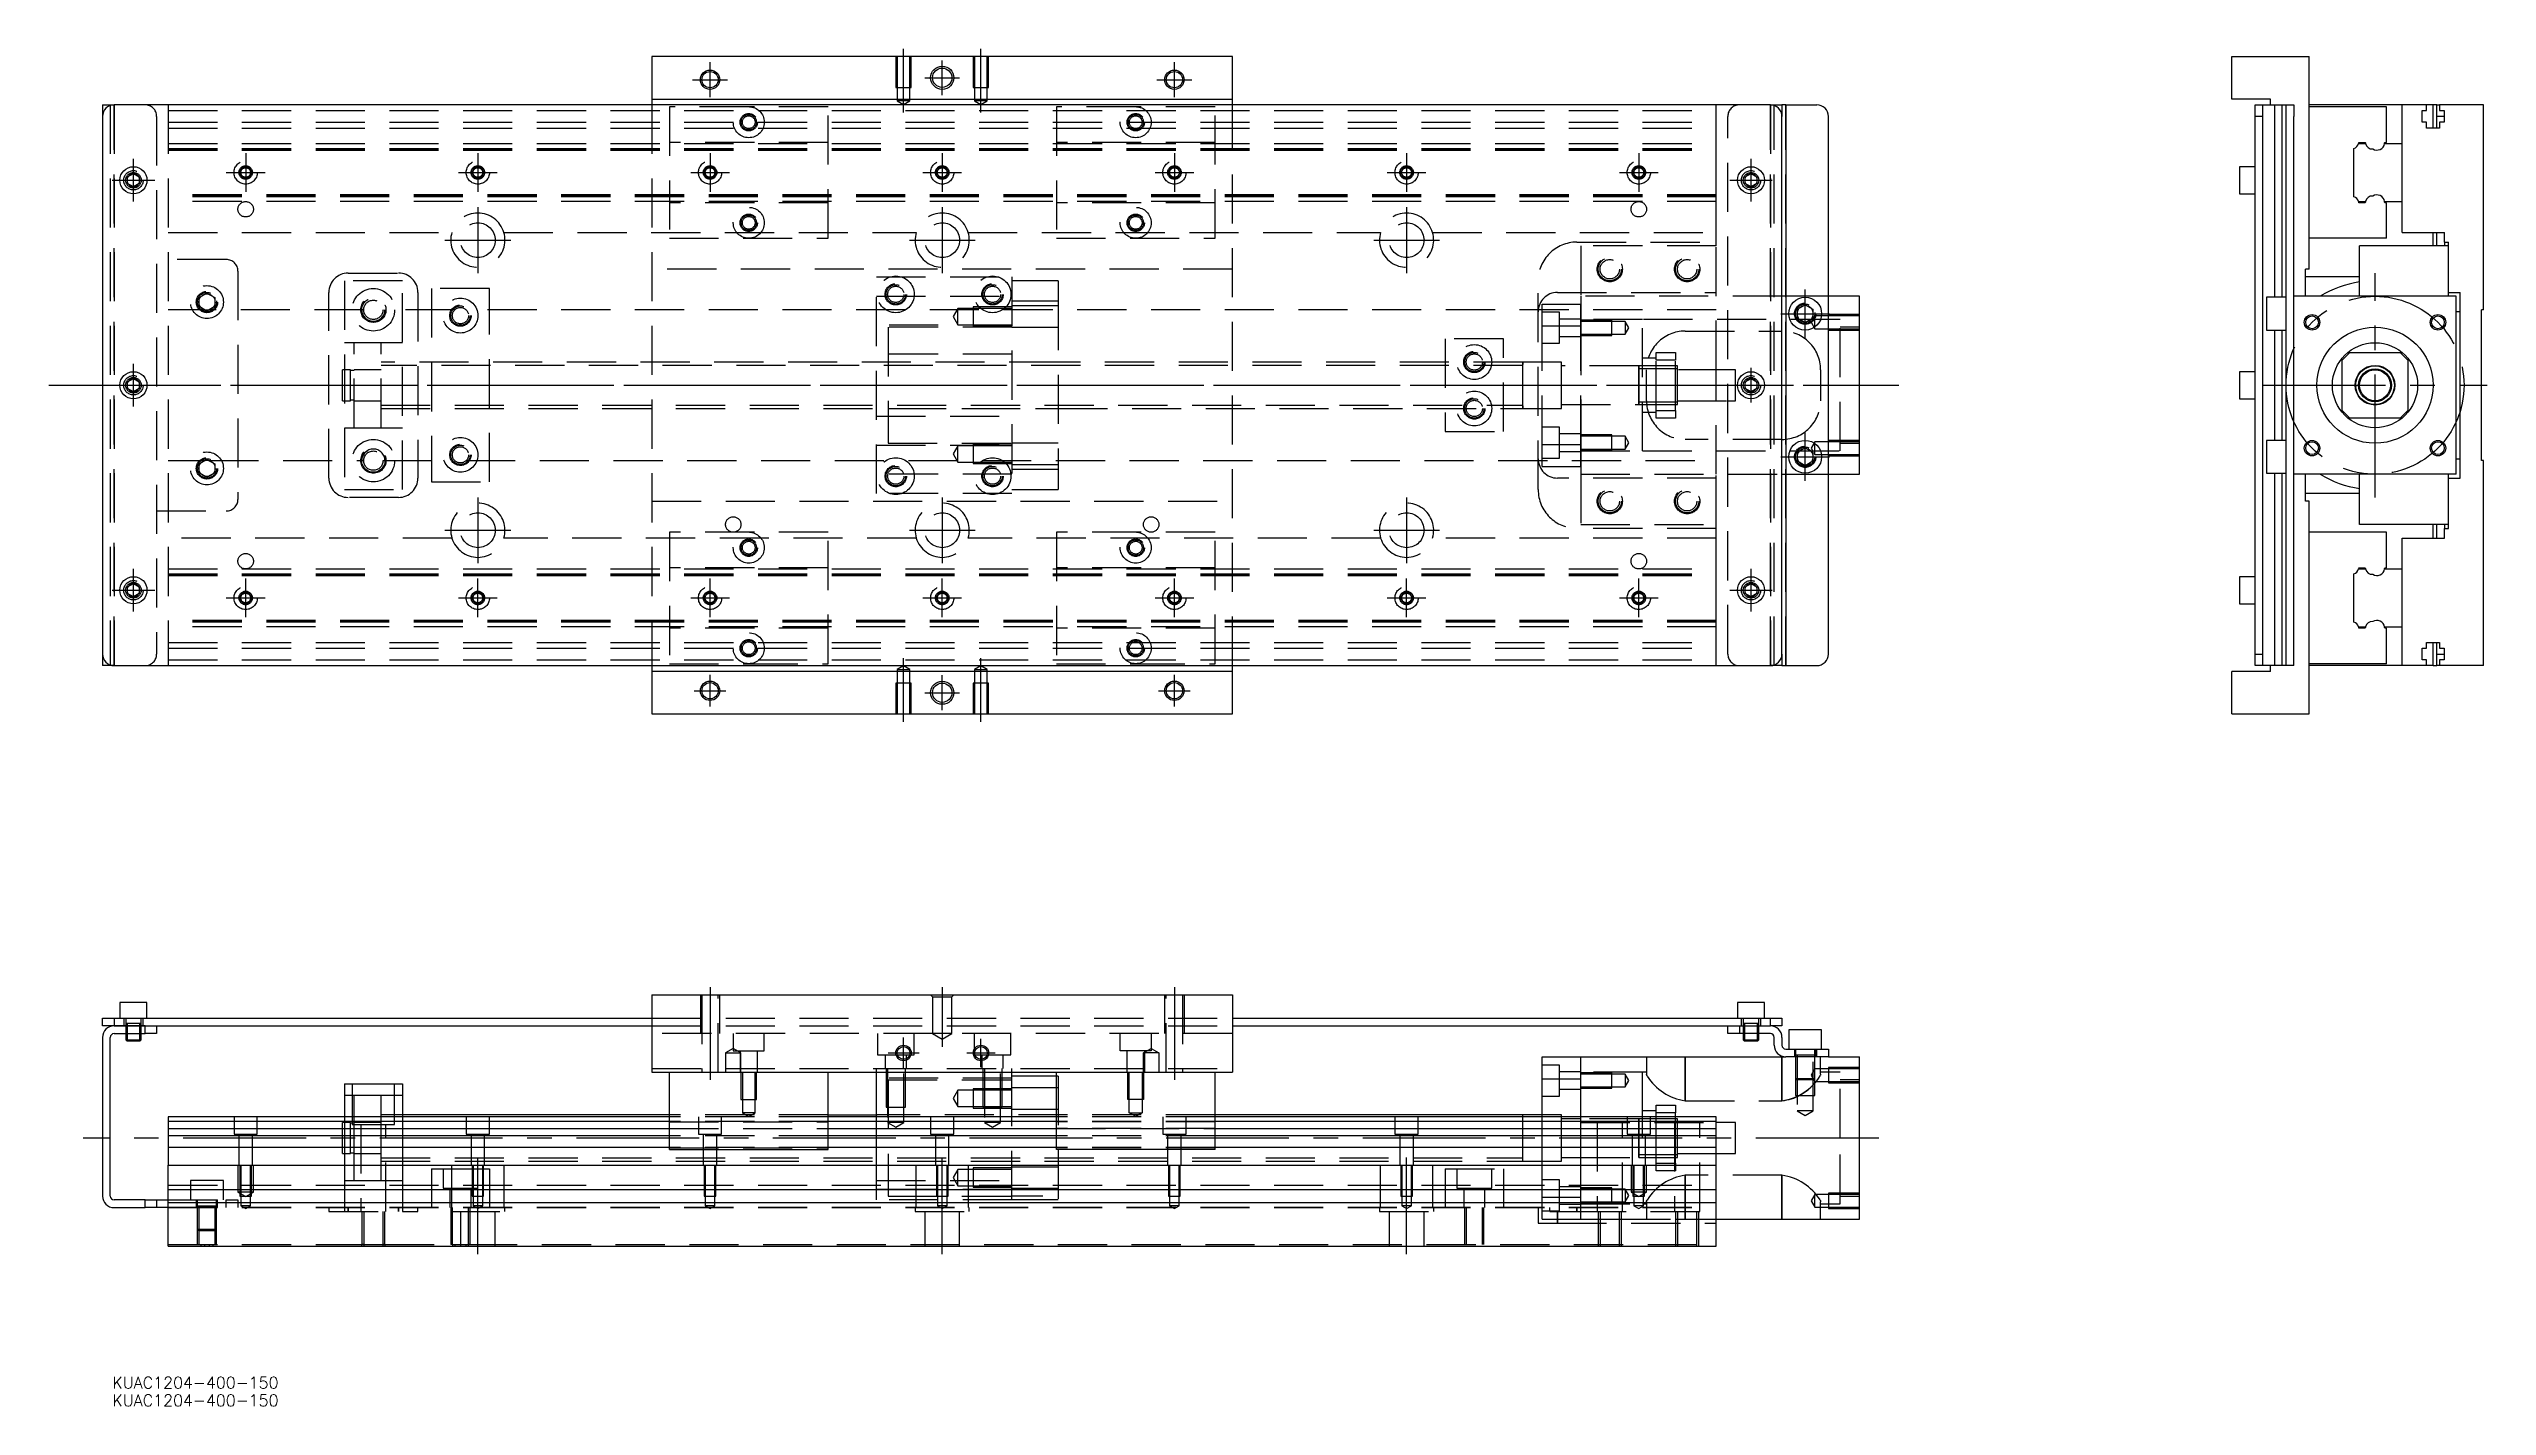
# Model space of a CAD drawing. Extents: x -14 to 616, y -264 to 87.
import ezdxf

# ---------------------------------------------------------------- set-up
doc = ezdxf.new("R2010")
doc.units = 0
doc.linetypes.add('CENTER', pattern=[50.8, 31.75, -6.35, 6.35, -6.35])
doc.linetypes.add('DASHED', pattern=[19.05, 12.7, -6.35])
doc.layers.get('0').update_dxf_attribs({"linetype": 'CONTINUOUS'})
doc.layers.add('CENTER', color=1, linetype='CENTER')
doc.styles.get("Standard").update_dxf_attribs({"font": 'txt.shx', "height": 3, "bigfont": 'bigfont.shx'})

# ---------------------------------------------------------------- blocks, each defined once
blk = doc.blocks.new('*U2')
at = {"color": 7, "linetype": 'CONTINUOUS'}
blk.add_text('KUAC1204-400-150', height=3, dxfattribs=at).set_placement((2.55, -263.98))
blk = doc.blocks.new('*U3')
at = {"color": 7, "linetype": 'CONTINUOUS'}
blk.add_text('KUAC1204-400-150', height=3, dxfattribs=at).set_placement((2.55, -259.4))

msp = doc.modelspace()

# ---------------------------------------------------------------- linework, layer by layer
at = {"color": 7, "linetype": 'CONTINUOUS'}
for p, q in [((292, 85), (142, 85)), ((142, 85), (142, 74)), ((292, 74), (292, 85)), ((550.25, 74), (550.25, 85)), ((550.25, 85), (570.25, 85)), ((570.25, 30), (570.25, 85)), ((0, 72.5), (0, -72.5)), ((0, 72.5), (3, 72.5)), ((431, 72.5), (3, 72.5)), ((142, 74), (292, 74)), ((142, 74), (142, 72.5)), ((292, 72.5), (292, 74)), ((431, 72.5), (434, 72.5)), ((434, 72.5), (434, 69.5)), ((435, 72.5), (434, 72.5)), ((434, -69.5), (434, 69.5)), ((435, 72.5), (435, -72.5)), ((435, 72.5), (443, 72.5)), ((446, -69.5), (446, 69.5)), ((560.25, 74), (550.25, 74)), ((556.25, 69.5), (556.25, 72.5)), ((556.25, 72.5), (566.25, 72.5)), ((558.25, 69.5), (556.25, 69.5)), ((556.25, -69.5), (556.25, 69.5)), ((558.25, -72.5), (558.25, 72.5)), ((560.25, 72.5), (560.25, 74)), ((561.25, 72.5), (561.25, 22.75)), ((563.25, 22.75), (563.25, 72.5)), ((564.25, 69.5), (564.25, 72.5)), ((564.25, -69.5), (564.25, 69.5)), ((566.25, 72.5), (566.25, 69.5)), ((566.25, 23), (566.25, 69.5)), ((594.25, 72.5), (570.25, 72.5)), ((590.25, 72), (570.25, 72)), ((590.25, 62.8), (590.25, 72)), ((594.25, 62.5), (594.25, 72.5)), ((600.55, 72.5), (594.25, 72.5)), ((599.4, 71), (600.55, 71)), ((599.4, 68), (599.4, 71)), ((602.25, 72.5), (600.55, 72.5)), ((600.55, 71), (600.55, 72.5)), ((602.25, 66.5), (602.25, 72.5)), ((603.25, 72.5), (602.25, 72.5)), ((603.25, 72.5), (603.95, 72.5)), ((603.25, 69.5), (603.25, 72.5)), ((605.1, 69.5), (603.25, 69.5)), ((603.25, 66.5), (603.25, 69.5)), ((603.95, 72.5), (603.95, 71)), ((615.25, 72.5), (603.95, 72.5)), ((603.95, 71), (605.1, 71)), ((605.1, 71), (605.1, 68)), ((615.25, 19.5), (615.25, 72.5)), ((600.55, 68), (599.4, 68)), ((600.55, 66.5), (600.55, 68)), ((603.95, 66.5), (600.55, 66.5)), ((603.95, 68), (603.95, 66.5)), ((605.1, 68), (603.95, 68)), ((581.75, 48.752272), (581.75, 61.247728)), ((583.002272, 62.5), (584.77668, 62.5)), ((583.047056, 62.8), (584.75, 62.8)), ((589.727372, 62.5), (594.25, 62.5)), ((589.75, 62.8), (590.25, 62.8)), ((594.25, 47.5), (594.25, 62.5)), ((594.25, 47.5), (594.25, 62.5)), ((6.5, 53.866026), (8, 54.73205)), ((6.5, 52.133974), (6.5, 53.866026)), ((8, 51.26795), (6.5, 52.133974)), ((8, 54.73205), (9.5, 53.866026)), ((9.5, 52.133974), (8, 51.26795)), ((9.5, 53.866026), (9.5, 52.133974)), ((424.5, 53.866026), (426, 54.73205)), ((424.5, 52.133974), (424.5, 53.866026)), ((426, 51.26795), (424.5, 52.133974)), ((426, 54.73205), (427.5, 53.866026)), ((427.5, 52.133974), (426, 51.26795)), ((427.5, 53.866026), (427.5, 52.133974)), ((552.25, 56.5), (552.25, 53)), ((556.25, 56.5), (552.25, 56.5)), ((552.25, 53), (552.25, 49.5)), ((552.25, 49.5), (556.25, 49.5)), ((583.002272, 47.5), (584.77668, 47.5)), ((584.75, 47.2), (583.047056, 47.2)), ((589.727372, 47.5), (594.25, 47.5)), ((590.25, 47.2), (589.75, 47.2)), ((590.25, 38), (590.25, 47.2)), ((594.25, 39.5), (594.25, 47.5)), ((590.25, 38), (570.25, 38)), ((594.25, 39.5), (605.25, 39.5)), ((602.25, 36), (602.25, 39.5)), ((603.25, 36), (603.25, 39.5)), ((605.25, 37), (605.25, 39.5)), ((606.25, 36), (583.25, 36)), ((583.25, 23), (583.25, 36)), ((605.25, 37), (606.25, 37)), ((605.25, 37), (605.25, 36)), ((606.25, 36), (606.25, 37)), ((606.25, 24), (606.25, 36)), ((606.25, 24), (606.25, 36)), ((570.25, 30), (569.25, 30)), ((569.25, 23), (569.25, 30)), ((583.25, 28), (569.25, 28)), ((438, 19.6547), (440, 20.809402)), ((438, 17.3453), (438, 19.6547)), ((440, 20.809402), (442, 19.6547)), ((442, 19.6547), (442, 17.3453)), ((454, 23), (446, 23)), ((454, -23), (454, 23)), ((559.25, 22.75), (559.25, 18.5)), ((564.25, 22.75), (559.25, 22.75)), ((566.25, -23), (566.25, 23)), ((608.25, 23), (566.25, 23)), ((606.25, 23), (606.25, 24)), ((606.25, 24), (609.25, 24)), ((608.25, -23), (608.25, 23)), ((609.25, 19), (608.25, 19)), ((609.25, -24), (609.25, 24)), ((615.25, 19.5), (614.75, 19.5)), ((614.75, -19.5), (614.75, 19.5)), ((440, 16.190598), (438, 17.3453)), ((442, 17.3453), (440, 16.190598)), ((559.25, 18.5), (559.25, 14.25)), ((559.25, 14.25), (564.25, 14.25)), ((561.25, 14.25), (561.25, -14.25)), ((563.25, -14.25), (563.25, 14.25)), ((580.75, 8.5), (578.75, 6.5)), ((578.75, -6.5), (578.75, 6.5)), ((580.75, 8.5), (593.75, 8.5)), ((595.75, 6.5), (593.75, 8.5)), ((595.75, 6.5), (595.75, -6.5)), ((6.5, 0.866026), (8, 1.73205)), ((6.5, -0.866026), (6.5, 0.866026)), ((8, 1.73205), (9.5, 0.866026)), ((9.5, 0.866026), (9.5, -0.866026)), ((367, -6.000006), (367, 6.000006)), ((397, -5.000006), (397, 5.000006)), ((397, 4.25), (397, 5.000006)), ((397, 4.25), (397, -4.25)), ((424.5, 0.866026), (426, 1.73205)), ((424.5, -0.866026), (424.5, 0.866026)), ((426, 1.73205), (427.5, 0.866026)), ((427.5, 0.866026), (427.5, -0.866026)), ((552.25, 3.5), (552.25, 0)), ((556.25, 3.5), (552.25, 3.5)), ((552.25, 0), (552.25, -3.5)), ((8, -1.73205), (6.5, -0.866026)), ((9.5, -0.866026), (8, -1.73205)), ((397, -5.000006), (397, -4.25)), ((426, -1.73205), (424.5, -0.866026)), ((427.5, -0.866026), (426, -1.73205)), ((552.25, -3.5), (556.25, -3.5)), ((578.75, -6.5), (580.75, -8.5)), ((593.75, -8.5), (580.75, -8.5)), ((593.75, -8.5), (595.75, -6.5)), ((438, -17.3453), (440, -16.190598)), ((438, -19.6547), (438, -17.3453)), ((440, -16.190598), (442, -17.3453)), ((442, -17.3453), (442, -19.6547)), ((559.25, -14.25), (559.25, -18.5)), ((564.25, -14.25), (559.25, -14.25)), ((559.25, -18.5), (559.25, -22.75)), ((440, -20.809402), (438, -19.6547)), ((442, -19.6547), (440, -20.809402)), ((446, -23), (454, -23)), ((559.25, -22.75), (564.25, -22.75)), ((561.25, -22.75), (561.25, -72.5)), ((563.25, -72.5), (563.25, -22.75)), ((608.25, -23), (566.25, -23)), ((566.25, -72.5), (566.25, -23)), ((569.25, -30), (569.25, -23)), ((583.25, -36), (583.25, -23)), ((606.25, -24), (606.25, -23)), ((606.25, -36), (606.25, -24)), ((606.25, -36), (606.25, -24)), ((606.25, -24), (609.25, -24)), ((608.25, -19), (609.25, -19)), ((615.25, -19.5), (614.75, -19.5)), ((615.25, -72.5), (615.25, -19.5)), ((583.25, -28), (569.25, -28)), ((570.25, -30), (569.25, -30)), ((570.25, -85), (570.25, -30)), ((606.25, -36), (583.25, -36)), ((602.25, -39.5), (602.25, -36)), ((603.25, -39.5), (603.25, -36)), ((605.25, -36), (605.25, -37)), ((605.25, -39.5), (605.25, -37)), ((605.25, -37), (606.25, -37)), ((606.25, -37), (606.25, -36)), ((590.25, -38), (570.25, -38)), ((590.25, -47.2), (590.25, -38)), ((594.25, -39.5), (605.25, -39.5)), ((594.25, -47.5), (594.25, -39.5)), ((552.25, -49.5), (552.25, -53)), ((556.25, -49.5), (552.25, -49.5)), ((581.75, -61.247728), (581.75, -48.752272)), ((583.002272, -47.5), (584.77668, -47.5)), ((583.047056, -47.2), (584.75, -47.2)), ((589.727372, -47.5), (594.25, -47.5)), ((589.75, -47.2), (590.25, -47.2)), ((594.25, -62.5), (594.25, -47.5)), ((594.25, -62.5), (594.25, -47.5)), ((6.5, -52.133974), (8, -51.26795)), ((6.5, -53.866026), (6.5, -52.133974)), ((8, -54.73205), (6.5, -53.866026)), ((8, -51.26795), (9.5, -52.133974)), ((9.5, -53.866026), (8, -54.73205)), ((9.5, -52.133974), (9.5, -53.866026)), ((424.5, -52.133974), (426, -51.26795)), ((424.5, -53.866026), (424.5, -52.133974)), ((426, -54.73205), (424.5, -53.866026)), ((426, -51.26795), (427.5, -52.133974)), ((427.5, -53.866026), (426, -54.73205)), ((427.5, -52.133974), (427.5, -53.866026)), ((552.25, -53), (552.25, -56.5)), ((552.25, -56.5), (556.25, -56.5)), ((583.002272, -62.5), (584.77668, -62.5)), ((584.75, -62.8), (583.047056, -62.8)), ((589.727372, -62.5), (594.25, -62.5)), ((590.25, -62.8), (589.75, -62.8)), ((590.25, -72), (590.25, -62.8)), ((594.25, -72.5), (594.25, -62.5)), ((599.4, -68), (600.55, -68)), ((599.4, -71), (599.4, -68)), ((600.55, -66.5), (603.95, -66.5)), ((600.55, -68), (600.55, -66.5)), ((602.25, -72.5), (602.25, -66.5)), ((603.25, -69.5), (603.25, -66.5)), ((603.95, -66.5), (603.95, -68)), ((603.95, -68), (605.1, -68)), ((605.1, -68), (605.1, -71)), ((3, -72.5), (0, -72.5)), ((3, -72.5), (431, -72.5)), ((142, -72.5), (142, -85)), ((292, -74), (142, -74)), ((292, -85), (292, -72.5)), ((434, -72.5), (431, -72.5)), ((434, -69.5), (434, -72.5)), ((434, -72.5), (435, -72.5)), ((435, -72.5), (443, -72.5)), ((550.25, -85), (550.25, -74)), ((560.25, -74), (550.25, -74)), ((556.25, -69.5), (558.25, -69.5)), ((556.25, -72.5), (556.25, -69.5)), ((566.25, -72.5), (556.25, -72.5)), ((560.25, -74), (560.25, -72.5)), ((564.25, -72.5), (564.25, -69.5)), ((590.25, -72), (570.25, -72)), ((594.25, -72.5), (570.25, -72.5)), ((600.55, -72.5), (594.25, -72.5)), ((600.55, -71), (599.4, -71)), ((600.55, -72.5), (600.55, -71)), ((602.25, -72.5), (600.55, -72.5)), ((602.25, -72.5), (603.25, -72.5)), ((603.25, -69.5), (605.1, -69.5)), ((603.25, -72.5), (603.25, -69.5)), ((603.95, -72.5), (603.25, -72.5)), ((603.95, -71), (603.95, -72.5)), ((605.1, -71), (603.95, -71)), ((615.25, -72.5), (603.95, -72.5)), ((142, -85), (292, -85)), ((550.25, -85), (570.25, -85)), ((0, -165.63), (0, -163.63)), ((0, -163.63), (3, -163.63)), ((3, -163.63), (3, -165.63)), ((3, -163.63), (142, -163.63)), ((11.5, -159.63), (4.5, -159.63)), ((4.5, -159.63), (4.5, -163.63)), ((11.5, -163.63), (11.5, -159.63)), ((142, -157.63), (292, -157.63)), ((142, -157.63), (142, -177.63)), ((292, -157.63), (292, -177.63)), ((292, -163.63), (431, -163.63)), ((429.5, -159.63), (422.5, -159.63)), ((422.5, -159.63), (422.5, -163.63)), ((429.5, -163.63), (429.5, -159.63)), ((431, -165.63), (431, -163.63)), ((431, -163.63), (434, -163.63)), ((434, -163.63), (434, -165.63)), ((3, -165.63), (0, -165.63)), ((0, -168.63), (0, -209.63)), ((2, -209.63), (2, -168.63)), ((3, -165.63), (11, -165.63)), ((11, -165.63), (3, -165.63)), ((3, -167.63), (11, -167.63)), ((6, -167.63), (6, -169.28)), ((6, -169.28), (10, -169.28)), ((6, -169.28), (6.35, -169.63)), ((6.35, -167.63), (6.35, -169.63)), ((9.65, -169.63), (6.35, -169.63)), ((9.65, -169.63), (9.65, -167.63)), ((9.65, -169.63), (10, -169.28)), ((10, -169.28), (10, -167.63)), ((11, -165.63), (142, -165.63)), ((11, -167.63), (11, -165.63)), ((14, -167.63), (11, -167.63)), ((14, -165.63), (14, -167.63)), ((292, -165.63), (423, -165.63)), ((420, -167.63), (420, -165.63)), ((423, -167.63), (420, -167.63)), ((423, -165.63), (431, -165.63)), ((423, -165.63), (423, -167.63)), ((423, -165.63), (431, -165.63)), ((431, -167.63), (423, -167.63)), ((424, -167.63), (424, -169.28)), ((424, -169.28), (428, -169.28)), ((424, -169.28), (424.35, -169.63)), ((424.35, -167.63), (424.35, -169.63)), ((427.65, -169.63), (424.35, -169.63)), ((427.65, -169.63), (427.65, -167.63)), ((427.65, -169.63), (428, -169.28)), ((428, -169.28), (428, -167.63)), ((434, -165.63), (431, -165.63)), ((432, -170.63), (432, -168.63)), ((434, -168.63), (434, -170.63)), ((444.25, -166.63), (435.75, -166.63)), ((435.75, -166.63), (435.75, -171.63)), ((444.25, -171.63), (444.25, -166.63)), ((372, -179.30029), (372, -173.63)), ((372, -173.63), (382, -173.63)), ((382, -173.63), (435, -173.63)), ((382, -189.13), (382, -173.63)), ((435, -171.63), (443, -171.63)), ((443, -173.63), (435, -173.63)), ((443, -173.63), (443, -171.63)), ((443, -171.63), (446, -171.63)), ((446, -173.63), (443, -173.63)), ((446, -171.63), (446, -173.63)), ((446, -173.63), (454, -173.63)), ((454, -215.63), (454, -173.63)), ((62.5, -180.63), (62.5, -189.13)), ((62.5, -180.63), (77.5, -180.63)), ((77.5, -180.63), (77.5, -189.13)), ((142, -177.63), (292, -177.63)), ((146.5, -197.63), (146.5, -177.63)), ((187.5, -197.63), (187.5, -177.63)), ((200, -189.13), (200, -177.63)), ((235, -189.13), (235, -177.63)), ((246.5, -178.63), (235, -178.63)), ((246.5, -197.63), (246.5, -177.63)), ((287.5, -197.63), (287.5, -177.63)), ((372, -179.30029), (382, -179.30029)), ((372, -189.13), (372, -179.30029)), ((146.5, -188.63), (77.5, -188.63)), ((187.5, -188.63), (200, -188.630006)), ((367, -188.63), (287.5, -188.63)), ((367, -188.63), (366.995, -188.63)), ((367, -189.13), (367, -188.629994)), ((367.005, -188.63), (367, -188.63)), ((372, -188.63), (367, -188.63)), ((146.5, -189.13), (17, -189.13)), ((17, -189.13), (17, -190.382272)), ((17, -190.382272), (17, -192.15668)), ((146.5, -190.382272), (17, -190.382272)), ((17, -192.15668), (146.5, -192.15668)), ((17, -192.15668), (17, -194.053076)), ((17, -194.053076), (17, -197.107372)), ((146.5, -194.053076), (17, -194.053076)), ((246.5, -189.13), (187.5, -189.13)), ((246.5, -190.382272), (187.5, -190.382272)), ((187.5, -192.15668), (246.5, -192.15668)), ((246.5, -194.053076), (187.5, -194.053076)), ((417, -189.13), (287.5, -189.13)), ((417, -190.382272), (287.5, -190.382272)), ((287.5, -192.15668), (417, -192.15668)), ((417, -194.053076), (287.5, -194.053076)), ((397, -190.63), (397, -189.629994)), ((398, -190.38), (397, -190.38)), ((397, -194.429962), (397, -190.63)), ((397, -194.830038), (397, -194.429962)), ((397, -199.630006), (397, -194.830038)), ((401.5, -190.38), (398, -190.38)), ((406.5, -190.38), (401.5, -190.38)), ((407, -190.38), (406.5, -190.38)), ((417, -222.63), (417, -189.13)), ((146.5, -197.107372), (17, -197.107372)), ((17, -197.107372), (17, -201.63)), ((17, -201.63), (417, -201.63)), ((17, -207.93), (17, -201.63)), ((146.5, -197.63), (187.5, -197.63)), ((246.5, -197.107372), (187.5, -197.107372)), ((287.5, -197.63), (246.5, -197.63)), ((417, -197.107372), (287.5, -197.107372)), ((397, -198.88), (407, -198.88)), ((17, -207.93), (417, -207.93)), ((17, -211.33), (17, -207.93)), ((11, -210.63), (3, -210.63)), ((3, -212.63), (11, -212.63)), ((11, -212.63), (11, -210.63)), ((11, -210.63), (14, -210.63)), ((14, -212.63), (11, -212.63)), ((14, -210.63), (14, -212.63)), ((14, -210.63), (17, -210.63)), ((17, -212.63), (14, -212.63)), ((17, -211.33), (417, -211.33)), ((17, -222.63), (17, -211.33)), ((417, -215.63), (454, -215.63)), ((17, -222.63), (417, -222.63))]:
    msp.add_line(p, q, dxfattribs=at)
at = {"color": 3, "linetype": 'DASHED'}
for p, q in [((205.000006, 85), (205.000006, 77)), ((205.35, 85), (205.35, 77)), ((208.65, 77), (208.65, 85)), ((208.999994, 77), (208.999994, 85)), ((225.000006, 85), (225.000006, 77)), ((225.35, 85), (225.35, 77)), ((228.65, 77), (228.65, 85)), ((228.999994, 77), (228.999994, 85)), ((205.000006, 77), (208.999994, 77)), ((205.35, 77), (205.35, 73.5)), ((208.65, 73.5), (208.65, 77)), ((225.000006, 77), (228.999994, 77)), ((225.35, 77), (225.35, 73.5)), ((228.65, 73.5), (228.65, 77)), ((2, 72.5), (2, -72.5)), ((3, 72.5), (3, -72.5)), ((3, -72.5), (3, 72.5)), ((3, 72.5), (3, -72.5)), ((3, -72.5), (3, 72.5)), ((14, 69.5), (14, -69.5)), ((17, 72.5), (17, -72.5)), ((17, 71), (417, 71)), ((142, 72.5), (142, -72.5)), ((146.5, 72), (146.5, 38)), ((167, 72), (146.5, 72)), ((187.5, 72), (167, 72)), ((187.5, 38), (187.5, 72)), ((208.65, 73.5), (205.35, 73.5)), ((205.35, 73.5), (207, 72.547372)), ((207, 72.547372), (208.65, 73.5)), ((228.65, 73.5), (225.35, 73.5)), ((225.35, 73.5), (227, 72.547372)), ((227, 72.547372), (228.65, 73.5)), ((267, 72), (246.5, 72)), ((246.5, 72), (246.5, 38)), ((287.5, 72), (267, 72)), ((287.5, 38), (287.5, 72)), ((292, -72.5), (292, 72.5)), ((417, 62.5), (417, 72.5)), ((420, -69.5), (420, 69.5)), ((431, -72.5), (431, 72.5)), ((431, 72.5), (431, -72.5)), ((432, -72.5), (432, 72.5)), ((435, -72.5), (435, 72.5)), ((17, 68), (417, 68)), ((17, 66.5), (417, 66.5)), ((17, 62.5), (417, 62.5)), ((17, 61.247728), (417, 61.247728)), ((17, 61.1147), (417, 61.1147)), ((17, 61.1), (417, 61.1)), ((17, 60.8), (417, 60.8)), ((187.5, 62.8), (146.5, 62.8)), ((287.5, 62.8), (246.5, 62.8)), ((417, 61.247728), (417, 62.5)), ((417, 48.752272), (417, 61.247728)), ((6, 53), (6.030168, 53.346066)), ((424, 53), (424.030168, 53.346066)), ((417, 49.2), (17, 49.2)), ((417, 48.9), (17, 48.9)), ((417, 48.8853), (17, 48.8853)), ((417, 48.752272), (17, 48.752272)), ((417, 47.5), (17, 47.5)), ((187.5, 47.2), (146.5, 47.2)), ((287.5, 47.2), (246.5, 47.2)), ((417, 47.5), (417, 48.752272)), ((417, 39.5), (417, 47.5)), ((17, 39.5), (90.291796, 39.5)), ((103.708204, 39.5), (210.291796, 39.5)), ((146.5, 38), (187.5, 38)), ((223.708204, 39.5), (330.291796, 39.5)), ((246.5, 38), (287.5, 38)), ((343.708204, 39.5), (417, 39.5)), ((417, 37), (417, 39.5)), ((32, 32.5), (14, 32.5)), ((381, 37), (417, 37)), ((417, 36), (382, 36)), ((382, 36), (382, 23)), ((417, 36), (417, 37)), ((417, 23), (417, 36)), ((35, 29.5), (35, -29.5)), ((77.5, 27), (62.5, 27)), ((62.5, 27), (62.5, -27)), ((63.5, 29), (76.5, 29)), ((77.5, -27), (77.5, 27)), ((292, 30), (142, 30)), ((200, 28), (235, 28)), ((200, -28), (200, 28)), ((235, 28), (235, -28)), ((247, 27), (235, 27)), ((247, 27), (247, 21.748564)), ((371, -27), (371, 27)), ((26.359688, 19.5), (17, 19.5)), ((25, 22.6547), (27, 23.809402)), ((25, 20.3453), (25, 22.6547)), ((27, 19.190598), (25, 20.3453)), ((27, 23.809402), (29, 22.6547)), ((29, 20.3453), (27, 19.190598)), ((67.5, 19.5), (27.640312, 19.5)), ((29, 22.6547), (29, 20.3453)), ((29.483582, 21.786038), (29.5, 21.5)), ((58.5, -24), (58.5, 24)), ((91.030306, 19.5), (72.5, 19.5)), ((81.5, 24), (81.5, -24)), ((100, 25), (85, 25)), ((85, 25), (85, -25)), ((417, 19.5), (93.969694, 19.5)), ((100, -25), (100, 25)), ((200, 23), (235, 23)), ((221, 19.85352), (219.787564, 17.75352)), ((221, 15.65352), (221, 19.85352)), ((225, 19.85352), (221, 19.85352)), ((225, 20.253516), (225, 15.253526)), ((235, 20.253516), (225, 20.253516)), ((235, 19.85352), (225, 19.85352)), ((247, 21.748564), (235, 21.748564)), ((247, 20.50352), (235, 20.50352)), ((247, 21.748564), (247, -21.748564)), ((372, 15.32971), (372, 21)), ((372, 21), (382, 21)), ((376, 24), (417, 24)), ((382, 23), (382, 15.32971)), ((434, 23), (382, 23)), ((382, 15.32971), (382, 21)), ((417, 4), (417, 23)), ((446, 23), (434, 23)), ((235, 15.5), (200, 15.5)), ((203, 15), (203, -15)), ((235, 15), (203, 15)), ((219.787564, 17.75352), (221, 15.65352)), ((221, 15.65352), (225, 15.65352)), ((225, 15.65352), (235, 15.65352)), ((225, 15.253526), (235, 15.253526)), ((235, 15.00352), (247, 15.00352)), ((376.5, 18.849242), (372, 18.849242)), ((372, 15.32971), (382, 15.32971)), ((372, -15.32971), (372, 15.32971)), ((376.5, 10.849242), (376.5, 18.849242)), ((382, 17.099242), (376.5, 17.099242)), ((398, 17), (382, 17)), ((398, 17), (382, 17)), ((390, 16.849238), (382, 16.849238)), ((390, 16.499242), (382, 16.499242)), ((382, 15.32971), (382, -15.32971)), ((382, -15.32971), (382, 15.32971)), ((382, 13.199242), (390, 13.199242)), ((382, 12.849248), (390, 12.849248)), ((390, 12.849248), (390, 16.849238)), ((393.5, 16.499242), (390, 16.499242)), ((390, 13.199242), (393.5, 13.199242)), ((393.5, 16.499242), (393.5, 13.199242)), ((394.452628, 14.849242), (393.5, 16.499242)), ((393.5, 13.199242), (394.452628, 14.849242)), ((398, -17), (398, 17)), ((449, 17), (398, 17)), ((409, 14), (434, 14)), ((441.90257, 16.878676), (441.547372, 16.263456)), ((441.547372, 16.263456), (442.5, 14.613456)), ((442.5, 17.913456), (442.355836, 17.663756)), ((442.483582, 18.786038), (442.5, 18.5)), ((442.5, 14.613456), (442.5, 17.913456)), ((446, 17.913456), (442.5, 17.913456)), ((442.5, 14.613456), (446, 14.613456)), ((454, 18.26345), (446, 18.26345)), ((454, 17.913456), (446, 17.913456)), ((446, 14.613456), (454, 14.613456)), ((446, 14.26346), (454, 14.26346)), ((449, -17), (449, 17)), ((454, 15), (449, 15)), ((65, 11), (62.5, 11)), ((65, -11), (65, 11)), ((72, 11), (65, 11)), ((72, 11), (65, 11)), ((72, -11), (72, 11)), ((77.5, 11), (72, 11)), ((235, 8), (200, 8)), ((362, 12), (347, 12)), ((347, 12), (347, -12)), ((362, -12), (362, 12)), ((372, 10.849242), (376.5, 10.849242)), ((376.5, 12.599242), (382, 12.599242)), ((401.5, 7), (398, 7)), ((401.5, 8.5), (406.5, 8.5)), ((401.5, 6.5), (401.5, 8.5)), ((401.5, -6.5), (401.5, 6.5)), ((406.5, 6.5), (401.5, 6.5)), ((406.5, 8.5), (406.5, 6.5)), ((406.5, -6.5), (406.5, 6.5)), ((6, 0), (6.023172, 0.30356)), ((62, 0), (62, 4)), ((64.1, 4), (62, 4)), ((62, -4), (62, 0)), ((64.1, 0), (64.1, 4)), ((65, 3.8), (64.1, 3.8)), ((64.1, -4), (64.1, 0)), ((72, 4), (65, 4)), ((72, 4), (65, 4)), ((247, 6), (72, 6)), ((367, 5.125), (72, 5.125)), ((247, 5.999994), (203, 5.999994)), ((367.005, 6), (247, 6)), ((372, 6), (366.995, 6)), ((367, -5.999164), (367, 6)), ((367, 6), (367, 5.325218)), ((377, 6), (372, 6)), ((377, 6), (372, 6)), ((377, 0), (377, 6)), ((377, 0), (377, 6)), ((396.995, 5), (377, 5)), ((397.005, 5), (377, 5)), ((377, -6), (377, 0)), ((377, -6), (377, 0)), ((397.005, 5), (396.995, 5)), ((406.5, 5), (396.995, 5)), ((397, 4.43509), (397, 5)), ((397, 5), (397, 4.435078)), ((397, 4.435078), (397, -4.435962)), ((407, 4.25), (397, 4.25)), ((406.5, 5), (397.005, 5)), ((399, -4), (399, 4)), ((407, 5), (406.5, 5)), ((407, 0), (407, 5)), ((420, 4), (407, 4)), ((407, -5), (407, 0)), ((417, -4), (417, 4)), ((422, 4), (420, 4)), ((422, 0), (422, 4)), ((422, -4), (422, 0)), ((427.973226, 0.326156), (428, 0)), ((444, 4), (444, -4)), ((582.25, 0), (582.275768, -0.506976)), ((62, -4), (64.1, -4)), ((64.1, -3.8), (65, -3.8)), ((65, -4), (72, -4)), ((65, -4), (72, -4)), ((72, -5.125), (367, -5.125)), ((72, -6), (247, -6)), ((203, -5.999994), (247, -5.999994)), ((247, -6), (367.005, -6)), ((366.995, -6), (372, -6)), ((367, -5.326228), (367, -6)), ((367, -6), (367, -5.999164)), ((372, -6), (377, -6)), ((372, -6), (377, -6)), ((377, -5), (396.995, -5)), ((377, -5), (397.005, -5)), ((396.995, -5), (397.005, -5)), ((396.995, -5), (406.5, -5)), ((397, -4.25), (407, -4.25)), ((397, -5), (397, -4.435962)), ((397, -4.435962), (397, -5)), ((397.005, -5), (406.5, -5)), ((406.5, -5), (407, -5)), ((407, -4), (420, -4)), ((417, -23), (417, -4)), ((420, -4), (422, -4)), ((62.5, -11), (65, -11)), ((65, -11), (72, -11)), ((65, -11), (72, -11)), ((72, -11), (77.5, -11)), ((200, -8), (235, -8)), ((347, -12), (362, -12)), ((376.5, -10.849242), (372, -10.849242)), ((376.5, -18.849242), (376.5, -10.849242)), ((382, -12.599242), (376.5, -12.599242)), ((398, -7), (401.5, -7)), ((401.5, -6.5), (406.5, -6.5)), ((401.5, -8.5), (401.5, -6.5)), ((406.5, -8.5), (401.5, -8.5)), ((406.5, -6.5), (406.5, -8.5)), ((200, -15.5), (235, -15.5)), ((203, -15), (235, -15)), ((221, -15.65352), (219.787564, -17.75352)), ((219.787564, -17.75352), (221, -19.85352)), ((221, -19.85352), (221, -15.65352)), ((225, -15.65352), (221, -15.65352)), ((225, -15.253526), (225, -20.253516)), ((235, -15.253526), (225, -15.253526)), ((235, -15.65352), (225, -15.65352)), ((247, -15.00352), (235, -15.00352)), ((372, -15.32971), (382, -15.32971)), ((372, -21), (372, -15.32971)), ((372, -18.849242), (376.5, -18.849242)), ((376.5, -17.099242), (382, -17.099242)), ((390, -12.849248), (382, -12.849248)), ((390, -13.199242), (382, -13.199242)), ((382, -15.32971), (382, -23)), ((382, -21), (382, -15.32971)), ((382, -16.499242), (390, -16.499242)), ((382, -16.849238), (390, -16.849238)), ((382, -17), (398, -17)), ((382, -17), (398, -17)), ((390, -16.849238), (390, -12.849248)), ((393.5, -13.199242), (390, -13.199242)), ((390, -16.499242), (393.5, -16.499242)), ((393.5, -13.199242), (393.5, -16.499242)), ((394.452628, -14.849242), (393.5, -13.199242)), ((393.5, -16.499242), (394.452628, -14.849242)), ((398, -17), (449, -17)), ((434, -14), (409, -14)), ((437.5, -18.5), (437.52689, -18.134318)), ((442.5, -14.613456), (441.547372, -16.263456)), ((441.547372, -16.263456), (441.90364, -16.880528)), ((442.355326, -17.662872), (442.5, -17.913456)), ((442.5, -17.913456), (442.5, -14.613456)), ((446, -14.613456), (442.5, -14.613456)), ((442.5, -17.913456), (446, -17.913456)), ((454, -14.26346), (446, -14.26346)), ((454, -14.613456), (446, -14.613456)), ((446, -17.913456), (454, -17.913456)), ((446, -18.26345), (454, -18.26345)), ((449, -15), (454, -15)), ((17, -19.5), (26.359688, -19.5)), ((24.5, -21.5), (24.534018, -21.088984)), ((25, -20.3453), (27, -19.190598)), ((25, -22.6547), (25, -20.3453)), ((27, -23.809402), (25, -22.6547)), ((27, -19.190598), (29, -20.3453)), ((29, -22.6547), (27, -23.809402)), ((27.640312, -19.5), (67.5, -19.5)), ((29, -20.3453), (29, -22.6547)), ((72.5, -19.5), (91.030306, -19.5)), ((85, -25), (100, -25)), ((93.969694, -19.5), (417, -19.5)), ((235, -23), (200, -23)), ((221, -19.85352), (225, -19.85352)), ((225, -19.85352), (235, -19.85352)), ((225, -20.253516), (235, -20.253516)), ((235, -20.50352), (247, -20.50352)), ((247, -21.748564), (235, -21.748564)), ((247, -21.748564), (247, -27)), ((372, -21), (382, -21)), ((417, -24), (376, -24)), ((382, -23), (434, -23)), ((382, -23), (382, -36)), ((417, -36), (417, -23)), ((434, -23), (446, -23)), ((62.5, -27), (77.5, -27)), ((76.5, -29), (63.5, -29)), ((142, -30), (292, -30)), ((235, -28), (200, -28)), ((235, -27), (247, -27)), ((14, -32.5), (32, -32.5)), ((417, -37), (381, -37)), ((382, -36), (417, -36)), ((417, -37), (417, -36)), ((417, -39.5), (417, -37)), ((90.291796, -39.5), (17, -39.5)), ((210.291796, -39.5), (103.708204, -39.5)), ((146.5, -38), (146.5, -72)), ((187.5, -38), (146.5, -38)), ((187.5, -72), (187.5, -38)), ((330.291796, -39.5), (223.708204, -39.5)), ((246.5, -38), (246.5, -72)), ((287.5, -38), (246.5, -38)), ((287.5, -72), (287.5, -38)), ((417, -39.5), (343.708204, -39.5)), ((417, -47.5), (417, -39.5)), ((17, -47.5), (417, -47.5)), ((17, -48.752272), (417, -48.752272)), ((17, -48.8853), (417, -48.8853)), ((17, -48.9), (417, -48.9)), ((17, -49.2), (417, -49.2)), ((187.5, -47.2), (146.5, -47.2)), ((287.5, -47.2), (246.5, -47.2)), ((417, -48.752272), (417, -47.5)), ((417, -61.247728), (417, -48.752272)), ((6, -53), (6.030168, -52.653934)), ((427.973226, -52.673844), (428, -53)), ((417, -60.8), (17, -60.8)), ((417, -61.1), (17, -61.1)), ((417, -61.1147), (17, -61.1147)), ((417, -61.247728), (17, -61.247728)), ((417, -62.5), (17, -62.5)), ((187.5, -62.8), (146.5, -62.8)), ((287.5, -62.8), (246.5, -62.8)), ((417, -62.5), (417, -61.247728)), ((417, -72.5), (417, -62.5)), ((17, -66.5), (417, -66.5)), ((17, -68), (417, -68)), ((17, -71), (417, -71)), ((146.5, -72), (167, -72)), ((167, -72), (187.5, -72)), ((207, -72.547372), (205.35, -73.5)), ((205.35, -73.5), (207, -73.5)), ((205.35, -73.5), (205.35, -77)), ((208.65, -73.5), (207, -72.547372)), ((207, -73.5), (208.65, -73.5)), ((208.65, -77), (208.65, -73.5)), ((227, -72.547372), (225.35, -73.5)), ((225.35, -73.5), (227, -73.5)), ((225.35, -73.5), (225.35, -77)), ((228.65, -73.5), (227, -72.547372)), ((227, -73.5), (228.65, -73.5)), ((228.65, -77), (228.65, -73.5)), ((246.5, -72), (267, -72)), ((267, -72), (287.5, -72)), ((208.999994, -77), (205.000006, -77)), ((205.000006, -77), (205.000006, -85)), ((205.35, -77), (205.35, -85)), ((208.65, -85), (208.65, -77)), ((208.999994, -85), (208.999994, -77)), ((228.999994, -77), (225.000006, -77)), ((225.000006, -77), (225.000006, -85)), ((225.35, -77), (225.35, -85)), ((228.65, -85), (228.65, -77)), ((228.999994, -85), (228.999994, -77)), ((5.5, -163.63), (5.5, -165.63)), ((6, -163.63), (6, -167.63)), ((10, -167.63), (10, -163.63)), ((10.5, -165.63), (10.5, -163.63)), ((142, -163.63), (292, -163.63)), ((154.500006, -157.63), (154.500006, -167.63)), ((154.9, -157.63), (154.9, -177.63)), ((159.1, -177.63), (159.1, -157.63)), ((159.499994, -167.63), (159.499994, -157.63)), ((214.5, -158.13), (214, -157.63)), ((214.5, -158.13), (214.5, -167.63)), ((214.5, -158.13), (219.5, -158.13)), ((219.5, -158.13), (220, -157.63)), ((219.5, -167.63), (219.5, -158.13)), ((274.500006, -167.63), (274.500006, -157.63)), ((274.9, -177.63), (274.9, -157.63)), ((279.1, -157.63), (279.1, -177.63)), ((279.499994, -157.63), (279.499994, -167.63)), ((423.5, -163.63), (423.5, -165.63)), ((424, -163.63), (424, -167.63)), ((428, -167.63), (428, -163.63)), ((428.5, -165.63), (428.5, -163.63)), ((10, -165.03), (6, -165.03)), ((6.35, -165.03), (6.35, -167.63)), ((9.65, -167.63), (9.65, -165.03)), ((142, -165.63), (292, -165.63)), ((214.5, -167.63), (142, -167.63)), ((163, -167.63), (163, -172.13)), ((171, -172.13), (171, -167.63)), ((200.25, -167.63), (200.25, -173.13)), ((209.75, -173.13), (209.75, -167.63)), ((219.5, -167.63), (214.5, -167.63)), ((214.5, -167.63), (217, -169.073376)), ((217, -169.073376), (219.5, -167.63)), ((292, -167.63), (219.5, -167.63)), ((225.25, -167.63), (225.25, -173.13)), ((234.75, -173.13), (234.75, -167.63)), ((263, -172.13), (263, -167.63)), ((271, -167.63), (271, -172.13)), ((428.000006, -165.03), (423.999994, -165.03)), ((424.35, -165.03), (424.35, -167.63)), ((427.65, -167.63), (427.65, -165.03)), ((163, -171.4753), (161, -172.63)), ((161, -172.63), (165, -172.63)), ((161, -172.63), (161, -177.63)), ((165, -172.63), (163, -171.4753)), ((163, -172.13), (171, -172.13)), ((164.75, -172.13), (164.75, -177.63)), ((165, -177.63), (165, -172.63)), ((169.25, -177.63), (169.25, -172.13)), ((200.25, -173.13), (209.75, -173.13)), ((202.25, -173.13), (202.25, -176.63)), ((207.75, -176.63), (207.75, -173.13)), ((225.25, -173.13), (234.75, -173.13)), ((227.25, -173.13), (227.25, -176.63)), ((232.75, -176.63), (232.75, -173.13)), ((271, -172.13), (263, -172.13)), ((264.75, -177.63), (264.75, -172.13)), ((269, -172.63), (271, -171.4753)), ((273, -172.63), (269, -172.63)), ((269, -177.63), (269, -172.63)), ((269.25, -172.13), (269.25, -177.63)), ((271, -171.4753), (273, -172.63)), ((273, -172.63), (273, -177.63)), ((376.5, -175.780758), (372, -175.780758)), ((376.5, -183.780758), (376.5, -175.780758)), ((399, -173.63), (399, -178.107288)), ((409, -184.98635), (409, -173.63)), ((409, -173.63), (409, -184.98635)), ((434, -173.63), (434, -184.98635)), ((434, -184.98635), (434, -173.63)), ((437.25, -171.63), (437.25, -173.63)), ((442.500006, -173.23), (437.499994, -173.23)), ((437.5, -171.63), (437.5, -179.23)), ((437.9, -173.23), (437.9, -187.63)), ((442.1, -187.63), (442.1, -173.23)), ((442.499994, -179.230006), (442.499994, -171.63)), ((442.5, -179.23), (442.5, -171.63)), ((442.75, -173.63), (442.75, -171.63)), ((444, -178.107288), (444, -173.63)), ((446, -176.36655), (446, -180.36654)), ((454, -176.36655), (446, -176.36655)), ((64.5, -180.63), (64.5, -191.13)), ((75.5, -191.13), (75.5, -180.63)), ((142, -176.63), (292, -176.63)), ((165.000006, -177.63), (165.000006, -184.63)), ((165.35, -177.63), (165.35, -184.63)), ((168.65, -184.63), (168.65, -177.63)), ((168.999994, -184.63), (168.999994, -177.63)), ((200, -177.63), (200, -176.63)), ((235, -179.13), (200, -179.13)), ((202.500006, -176.63), (202.500006, -186.63)), ((202.9, -176.63), (202.9, -190.63)), ((203, -179.63), (203, -209.63)), ((203, -179.63), (235, -179.63)), ((207.1, -190.63), (207.1, -176.63)), ((207.499994, -186.63), (207.499994, -176.63)), ((221, -182.28), (219.787564, -184.38)), ((221, -186.48), (221, -182.28)), ((225, -182.28), (221, -182.28)), ((225, -181.880006), (225, -186.879994)), ((235, -181.880006), (225, -181.880006)), ((235, -182.28), (225, -182.28)), ((227.500006, -176.63), (227.500006, -186.63)), ((227.9, -176.63), (227.9, -190.63)), ((232.1, -190.63), (232.1, -176.63)), ((232.499994, -186.63), (232.499994, -176.63)), ((235, -177.63), (235, -176.63)), ((247, -181.63), (235, -181.63)), ((247, -178.63), (246.5, -178.63)), ((247, -178.63), (247, -210.63)), ((265.000006, -184.63), (265.000006, -177.63)), ((265.35, -184.63), (265.35, -177.63)), ((268.65, -177.63), (268.65, -184.63)), ((268.999994, -177.63), (268.999994, -184.63)), ((382, -177.530758), (376.5, -177.530758)), ((376.5, -182.030758), (382, -182.030758)), ((398, -177.63), (382, -177.63)), ((390, -177.780762), (382, -177.780762)), ((390, -178.130758), (382, -178.130758)), ((382, -181.430758), (390, -181.430758)), ((382, -181.780752), (390, -181.780752)), ((390, -181.780752), (390, -177.780762)), ((393.5, -178.130758), (390, -178.130758)), ((390, -181.430758), (393.5, -181.430758)), ((393.5, -178.130758), (393.5, -179.780758)), ((394.452628, -179.780758), (393.5, -178.130758)), ((393.5, -179.780758), (393.5, -181.430758)), ((393.5, -181.430758), (394.452628, -179.780758)), ((398, -189.13), (398, -177.63)), ((399, -177.63), (398, -177.63)), ((399.038578, -178.344492), (399, -178.107288)), ((399.151334, -178.625906), (399.038578, -178.344492)), ((437.5, -179.23), (442.5, -179.23)), ((437.5, -179.23), (437.9, -179.63)), ((437.500006, -179.230006), (437.500006, -183.63)), ((442.1, -179.63), (437.9, -179.63)), ((442.5, -176.716544), (441.547372, -178.366544)), ((441.547372, -178.366544), (442.5, -180.016544)), ((442.1, -179.63), (442.5, -179.23)), ((442.499994, -183.63), (442.499994, -179.230006)), ((446, -176.716544), (442.5, -176.716544)), ((442.5, -180.016544), (446, -180.016544)), ((443.966794, -178.32572), (443.869504, -178.582408)), ((444, -178.107288), (443.966794, -178.32572)), ((449, -177.63), (444, -177.63)), ((454, -176.716544), (446, -176.716544)), ((446, -180.016544), (454, -180.016544)), ((446, -180.36654), (454, -180.36654)), ((449, -194.63), (449, -177.63)), ((454, -179.63), (449, -179.63)), ((65, -183.63), (62.5, -183.63)), ((65, -189.13), (65, -183.63)), ((72, -183.63), (65, -183.63)), ((72, -189.13), (72, -183.63)), ((77.5, -183.63), (72, -183.63)), ((77.5, -188.63), (72, -188.63)), ((187.5, -188.63), (146.5, -188.63)), ((165.000006, -184.63), (168.999994, -184.63)), ((165.35, -184.63), (165.35, -188.13)), ((168.65, -188.13), (165.35, -188.13)), ((165.35, -188.13), (167, -189.082628)), ((167, -189.082628), (168.65, -188.13)), ((168.65, -188.13), (168.65, -184.63)), ((187.5, -188.630006), (203, -188.630006)), ((287.5, -188.63), (200, -188.63)), ((202.500006, -186.63), (207.499994, -186.63)), ((219.787564, -184.38), (221, -186.48)), ((221, -186.48), (225, -186.48)), ((225, -186.48), (235, -186.48)), ((225, -186.879994), (235, -186.879994)), ((227.500006, -186.63), (232.499994, -186.63)), ((235, -187.13), (247, -187.13)), ((268.999994, -184.63), (265.000006, -184.63)), ((265.35, -188.13), (265.35, -184.63)), ((265.35, -188.13), (268.65, -188.13)), ((267, -189.082628), (265.35, -188.13)), ((268.65, -188.13), (267, -189.082628)), ((268.65, -184.63), (268.65, -188.13)), ((372, -183.780758), (376.5, -183.780758)), ((377, -188.63), (372, -188.63)), ((377, -189.13), (377, -188.63)), ((401.5, -187.63), (398, -187.63)), ((401.5, -186.13), (406.5, -186.13)), ((401.5, -188.13), (401.5, -186.13)), ((406.5, -188.13), (401.5, -188.13)), ((401.5, -189.13), (401.5, -188.13)), ((406.5, -186.13), (406.5, -188.13)), ((406.5, -189.13), (406.5, -188.13)), ((409, -184.98635), (434, -184.98635)), ((437.500006, -183.63), (442.499994, -183.63)), ((442.1, -187.63), (437.9, -187.63)), ((437.9, -187.63), (440, -188.842436)), ((440, -188.842436), (442.1, -187.63)), ((34, -189.13), (34, -193.63)), ((34, -193.63), (40, -193.63)), ((35.25, -193.63), (35.25, -201.63)), ((38.75, -201.63), (38.75, -193.63)), ((40, -193.63), (40, -189.13)), ((62, -198.63), (62, -190.63)), ((62.5, -190.63), (62, -190.63)), ((62.5, -189.13), (62.5, -201.63)), ((64.1, -190.63), (62.5, -190.63)), ((64.1, -198.63), (64.1, -190.63)), ((65, -190.83), (64.1, -190.83)), ((64.5, -191.13), (75.5, -191.13)), ((65, -194.63), (65, -189.13)), ((72, -190.63), (65, -190.63)), ((65, -201.63), (65, -194.63)), ((66.75, -191.13), (66.75, -213.63)), ((72, -194.63), (72, -189.13)), ((72, -201.63), (72, -194.63)), ((73.25, -213.63), (73.25, -191.13)), ((77.5, -189.13), (77.5, -201.63)), ((94, -189.13), (94, -193.63)), ((94, -193.63), (100, -193.63)), ((95.25, -193.63), (95.25, -201.63)), ((98.75, -201.63), (98.75, -193.63)), ((100, -193.63), (100, -189.13)), ((187.5, -189.13), (146.5, -189.13)), ((187.5, -190.382272), (146.5, -190.382272)), ((146.5, -190.427056), (187.5, -190.427056)), ((146.5, -192.13), (187.5, -192.13)), ((146.5, -192.15668), (187.5, -192.15668)), ((187.5, -194.053076), (146.5, -194.053076)), ((154, -189.13), (154, -193.63)), ((154, -193.63), (160, -193.63)), ((155.25, -193.63), (155.25, -201.63)), ((158.75, -201.63), (158.75, -193.63)), ((160, -193.63), (160, -189.13)), ((200, -197.63), (200, -189.13)), ((207.1, -190.63), (202.9, -190.63)), ((202.9, -190.63), (205, -191.842436)), ((205, -191.842436), (207.1, -190.63)), ((214, -189.13), (214, -193.63)), ((214, -193.63), (220, -193.63)), ((215.25, -193.63), (215.25, -201.63)), ((218.75, -201.63), (218.75, -193.63)), ((220, -193.63), (220, -189.13)), ((232.1, -190.63), (227.9, -190.63)), ((227.9, -190.63), (230, -191.842436)), ((230, -191.842436), (232.1, -190.63)), ((235, -210.63), (235, -189.13)), ((287.5, -189.13), (246.5, -189.13)), ((287.5, -190.382272), (246.5, -190.382272)), ((287.5, -190.427056), (246.5, -190.427056)), ((287.5, -192.13), (246.5, -192.13)), ((246.5, -192.15668), (287.5, -192.15668)), ((287.5, -194.053076), (246.5, -194.053076)), ((274, -189.13), (274, -193.63)), ((274, -193.63), (280, -193.63)), ((275.25, -193.63), (275.25, -201.63)), ((278.75, -201.63), (278.75, -193.63)), ((280, -193.63), (280, -189.13)), ((334, -189.13), (334, -193.63)), ((334, -193.63), (340, -193.63)), ((335.25, -193.63), (335.25, -201.63)), ((338.75, -201.63), (338.75, -193.63)), ((340, -193.63), (340, -189.13)), ((367, -200.629164), (367, -189.13)), ((372, -201.63), (372, -189.13)), ((377, -194.63), (377, -189.13)), ((382, -189.63), (377, -189.63)), ((377, -200.63), (377, -194.63)), ((382, -190.63), (382, -189.13)), ((397, -189.63), (382, -189.63)), ((382, -190.63), (417, -190.63)), ((382, -201.63), (382, -190.63)), ((386.25, -190.63), (386.25, -213.63)), ((392.75, -213.63), (392.75, -190.63)), ((394, -189.13), (394, -193.63)), ((394, -193.63), (400, -193.63)), ((395.25, -193.63), (395.25, -201.63)), ((397, -189.63), (396.995, -189.63)), ((397, -189.63), (397, -190.194922)), ((397, -189.631002), (397, -189.63)), ((397.005, -189.63), (397, -189.63)), ((398, -189.63), (397, -189.63)), ((397, -190.19491), (397, -189.631002)), ((397, -190.194922), (397, -190.629226)), ((397, -190.629226), (397, -194.429974)), ((397, -194.429974), (397, -194.830022)), ((397, -194.830022), (397, -199.065962)), ((398, -190.63), (398, -189.13)), ((401.5, -189.63), (398, -189.63)), ((398, -194.63), (398, -190.63)), ((398.75, -201.63), (398.75, -193.63)), ((400, -193.63), (400, -189.13)), ((401.5, -190.63), (401.5, -189.13)), ((406.5, -189.63), (401.5, -189.63)), ((401.5, -201.13), (401.5, -190.63)), ((406.25, -190.63), (406.25, -213.63)), ((406.5, -190.63), (406.5, -189.13)), ((407, -189.63), (406.5, -189.63)), ((406.5, -201.13), (406.5, -190.63)), ((407, -190.63), (407, -189.63)), ((407, -199.63), (407, -190.63)), ((412.75, -213.63), (412.75, -190.63)), ((422, -190.63), (417, -190.63)), ((422, -198.63), (422, -190.63)), ((449, -211.63), (449, -194.63)), ((35, -201.63), (35, -208.63)), ((35.500006, -201.63), (35.500006, -207.93)), ((35.75, -201.63), (35.75, -209.63)), ((38.25, -209.63), (38.25, -201.63)), ((38.499994, -207.93), (38.499994, -201.63)), ((39, -208.63), (39, -201.63)), ((62, -198.63), (62.5, -198.63)), ((62.5, -198.63), (64.1, -198.63)), ((62.5, -201.63), (62.5, -207.93)), ((64.1, -198.43), (65, -198.43)), ((65, -198.63), (72, -198.63)), ((65, -205.63), (65, -201.63)), ((72, -199.755), (367, -199.755)), ((72, -200.63), (367, -200.63)), ((72, -205.63), (72, -201.63)), ((77.5, -201.63), (77.5, -207.93)), ((90.291796, -212.63), (90.291796, -201.63)), ((95.500006, -201.63), (95.500006, -207.93)), ((95.75, -201.63), (95.75, -209.63)), ((98.25, -209.63), (98.25, -201.63)), ((98.499994, -207.93), (98.499994, -201.63)), ((103.708204, -201.63), (103.708204, -212.63)), ((187.5, -197.107372), (146.5, -197.107372)), ((146.5, -197.13), (187.5, -197.13)), ((155.500006, -201.63), (155.500006, -207.93)), ((155.75, -201.63), (155.75, -209.63)), ((158.25, -209.63), (158.25, -201.63)), ((158.499994, -207.93), (158.499994, -201.63)), ((200, -201.63), (200, -197.63)), ((200, -205.63), (200, -201.63)), ((210.291796, -212.63), (210.291796, -201.63)), ((215.500006, -201.63), (215.500006, -207.93)), ((215.75, -201.63), (215.75, -209.63)), ((218.25, -209.63), (218.25, -201.63)), ((218.499994, -207.93), (218.499994, -201.63)), ((223.708204, -201.63), (223.708204, -212.63)), ((287.5, -197.107372), (246.5, -197.107372)), ((287.5, -197.13), (246.5, -197.13)), ((275.500006, -201.63), (275.500006, -207.93)), ((275.75, -201.63), (275.75, -209.63)), ((278.25, -209.63), (278.25, -201.63)), ((278.499994, -207.93), (278.499994, -201.63)), ((330.291796, -212.63), (330.291796, -201.63)), ((335.500006, -201.63), (335.500006, -207.93)), ((335.75, -201.63), (335.75, -209.63)), ((338.25, -209.63), (338.25, -201.63)), ((338.499994, -207.93), (338.499994, -201.63)), ((343.708204, -201.63), (343.708204, -212.63)), ((366.995, -200.63), (367, -200.63)), ((367, -200.63), (367, -200.629164)), ((367, -200.63), (367.005, -200.63)), ((367, -200.63), (372, -200.63)), ((372, -200.63), (377, -200.63)), ((372, -207.93), (372, -201.63)), ((377, -199.63), (382, -199.63)), ((382, -199.63), (397.005, -199.63)), ((382, -207.93), (382, -201.63)), ((395, -201.63), (395, -208.63)), ((395.500006, -201.63), (395.500006, -207.93)), ((395.75, -201.63), (395.75, -209.63)), ((396.995, -199.63), (406.5, -199.63)), ((397, -199.628998), (397, -199.065962)), ((397, -199.065962), (397, -199.63)), ((397, -199.63), (397, -199.628998)), ((397.005, -199.63), (406.5, -199.63)), ((398.25, -209.63), (398.25, -201.63)), ((398.499994, -207.93), (398.499994, -201.63)), ((399, -208.63), (399, -201.63)), ((401.5, -201.13), (406.5, -201.13)), ((401.5, -203.13), (401.5, -201.13)), ((406.5, -199.63), (407, -199.63)), ((406.5, -201.13), (406.5, -203.13)), ((407, -198.63), (417, -198.63)), ((417, -198.63), (422, -198.63)), ((17, -206.78), (417, -206.78)), ((31.25, -205.63), (22.75, -205.63)), ((22.75, -205.63), (22.75, -207.93)), ((22.75, -207.93), (22.75, -210.63)), ((31.25, -207.93), (31.25, -205.63)), ((31.25, -210.63), (31.25, -207.93)), ((35.500006, -207.93), (35.500006, -209.63)), ((38.499994, -209.63), (38.499994, -207.93)), ((62.5, -205.63), (65, -205.63)), ((62.5, -207.93), (62.5, -211.33)), ((65, -205.63), (72, -205.63)), ((72, -205.63), (77.5, -205.63)), ((77.5, -207.93), (77.5, -211.33)), ((85, -202.63), (95.500006, -202.63)), ((85, -202.63), (85, -207.93)), ((85, -207.93), (85, -211.33)), ((88, -202.63), (88, -207.63)), ((88, -207.63), (97, -207.63)), ((89.75, -207.63), (89.75, -212.63)), ((95.25, -212.63), (95.25, -207.63)), ((95.500006, -202.63), (98.499994, -202.63)), ((95.500006, -207.93), (95.500006, -209.63)), ((97, -207.63), (97, -202.63)), ((98.499994, -202.63), (100, -202.63)), ((98.499994, -209.63), (98.499994, -207.93)), ((100, -202.63), (100, -207.93)), ((100, -207.93), (100, -211.33)), ((155.500006, -207.93), (155.500006, -209.63)), ((158.499994, -209.63), (158.499994, -207.93)), ((200, -205.63), (235, -205.63)), ((200, -207.93), (200, -205.63)), ((200, -207.905918), (235, -207.905918)), ((203, -207.905918), (200, -207.905918)), ((200, -210.63), (200, -207.93)), ((235, -207.905918), (203, -207.905918)), ((215.500006, -207.93), (215.500006, -209.63)), ((218.499994, -209.63), (218.499994, -207.93)), ((221, -202.78), (219.787564, -204.88)), ((219.787564, -204.88), (221, -206.98)), ((221, -206.98), (221, -202.78)), ((225, -202.78), (221, -202.78)), ((221, -206.98), (225, -206.98)), ((225, -202.380006), (225, -207.379994)), ((235, -202.380006), (225, -202.380006)), ((235, -202.78), (225, -202.78)), ((225, -206.98), (235, -206.98)), ((225, -207.379994), (235, -207.379994)), ((247, -202.13), (235, -202.13)), ((235, -207.63), (247, -207.63)), ((275.500006, -207.93), (275.500006, -209.63)), ((278.499994, -209.63), (278.499994, -207.93)), ((335.500006, -207.93), (335.500006, -209.63)), ((338.499994, -209.63), (338.499994, -207.93)), ((347, -202.63), (362, -202.63)), ((347, -202.63), (347, -207.93)), ((347, -207.93), (347, -211.33)), ((350, -202.63), (350, -207.63)), ((350, -207.63), (359, -207.63)), ((351.75, -207.63), (351.75, -212.63)), ((357.25, -212.63), (357.25, -207.63)), ((359, -207.63), (359, -202.63)), ((362, -202.63), (362, -207.93)), ((362, -207.93), (362, -211.33)), ((376.5, -205.479242), (372, -205.479242)), ((372, -209.95971), (372, -207.93)), ((376.5, -213.479242), (376.5, -205.479242)), ((382, -207.229242), (376.5, -207.229242)), ((390, -207.479248), (382, -207.479248)), ((390, -207.829242), (382, -207.829242)), ((382, -211.33), (382, -207.93)), ((390, -211.33), (390, -207.479248)), ((393.5, -207.829242), (390, -207.829242)), ((393.5, -207.829242), (393.5, -209.479242)), ((394.452628, -209.479242), (393.5, -207.829242)), ((395.500006, -207.93), (395.500006, -209.63)), ((398.499994, -209.63), (398.499994, -207.93)), ((406.5, -203.13), (401.5, -203.13)), ((434, -204.27365), (409, -204.27365)), ((409, -215.63), (409, -204.27365)), ((409, -204.27365), (409, -211.33)), ((434, -204.27365), (434, -215.63)), ((434, -215.63), (434, -204.27365)), ((17, -210.63), (32, -210.63)), ((17, -212.48), (417, -212.48)), ((17, -212.63), (417, -212.63)), ((24.25, -210.63), (24.25, -212.63)), ((29.500006, -212.23), (24.499994, -212.23)), ((24.5, -210.63), (24.5, -222.13)), ((24.9, -212.23), (24.9, -222.13)), ((29.1, -222.13), (29.1, -212.23)), ((29.5, -222.13), (29.5, -210.63)), ((29.75, -212.63), (29.75, -210.63)), ((32, -212.63), (32, -210.63)), ((32, -210.63), (35, -210.63)), ((39, -208.63), (35, -208.63)), ((35, -208.63), (37, -209.7847)), ((35, -210.63), (35, -212.63)), ((35.500006, -209.63), (38.499994, -209.63)), ((35.75, -209.63), (35.75, -212.13)), ((38.25, -212.13), (35.75, -212.13)), ((35.75, -212.13), (37, -212.851688)), ((37, -209.7847), (39, -208.63)), ((37, -212.851688), (38.25, -212.13)), ((38.25, -212.13), (38.25, -209.63)), ((58.5, -212.63), (58.5, -213.63)), ((58.5, -213.63), (81.5, -213.63)), ((62.5, -211.33), (62.5, -212.63)), ((62.5, -212.63), (62.5, -213.63)), ((63.5, -213.63), (63.5, -212.63)), ((63.5, -212.63), (63.5, -213.63)), ((67.000006, -213.63), (67.000006, -222.13)), ((67.5, -213.63), (67.5, -222.13)), ((72.5, -222.13), (72.5, -213.63)), ((72.999994, -222.13), (72.999994, -213.63)), ((76.5, -212.63), (76.5, -213.63)), ((76.5, -213.63), (76.5, -212.63)), ((77.5, -211.33), (77.5, -213.63)), ((81.5, -213.63), (81.5, -212.63)), ((85, -211.33), (85, -212.63)), ((90, -212.63), (90, -213.63)), ((90, -213.63), (104, -213.63)), ((90.000006, -212.63), (90.000006, -222.13)), ((90.4, -212.63), (90.4, -222.13)), ((92.5, -213.63), (92.5, -222.63)), ((94.6, -222.13), (94.6, -212.63)), ((94.999994, -222.13), (94.999994, -212.63)), ((95.500006, -209.63), (98.499994, -209.63)), ((95.75, -209.63), (95.75, -212.13)), ((98.25, -212.13), (95.75, -212.13)), ((95.75, -212.13), (97, -212.851688)), ((97, -212.851688), (98.25, -212.13)), ((98.25, -212.13), (98.25, -209.63)), ((100, -211.33), (100, -212.63)), ((101.5, -222.63), (101.5, -213.63)), ((104, -213.63), (104, -212.63)), ((155.500006, -209.63), (158.499994, -209.63)), ((155.75, -209.63), (155.75, -212.13)), ((158.25, -212.13), (155.75, -212.13)), ((155.75, -212.13), (157, -212.851688)), ((157, -212.851688), (158.25, -212.13)), ((158.25, -212.13), (158.25, -209.63)), ((235, -210.63), (200, -210.63)), ((203, -209.63), (235, -209.63)), ((210, -212.63), (210, -213.63)), ((210, -213.63), (224, -213.63)), ((212.5, -213.63), (212.5, -222.63)), ((215.500006, -209.63), (218.499994, -209.63)), ((215.75, -209.63), (215.75, -212.13)), ((218.25, -212.13), (215.75, -212.13)), ((215.75, -212.13), (217, -212.851688)), ((217, -212.851688), (218.25, -212.13)), ((218.25, -212.13), (218.25, -209.63)), ((221.5, -222.63), (221.5, -213.63)), ((224, -213.63), (224, -212.63)), ((243, -209.63), (235, -209.63)), ((247, -210.63), (235, -210.63)), ((275.500006, -209.63), (278.499994, -209.63)), ((275.75, -209.63), (275.75, -212.13)), ((278.25, -212.13), (275.75, -212.13)), ((275.75, -212.13), (277, -212.851688)), ((277, -212.851688), (278.25, -212.13)), ((278.25, -212.13), (278.25, -209.63)), ((330, -212.63), (330, -213.63)), ((330, -213.63), (344, -213.63)), ((332.5, -213.63), (332.5, -222.63)), ((335.500006, -209.63), (338.499994, -209.63)), ((335.75, -209.63), (335.75, -212.13)), ((338.25, -212.13), (335.75, -212.13)), ((335.75, -212.13), (337, -212.851688)), ((337, -212.851688), (338.25, -212.13)), ((338.25, -212.13), (338.25, -209.63)), ((341.5, -222.63), (341.5, -213.63)), ((344, -213.63), (344, -212.63)), ((347, -211.33), (347, -212.63)), ((352.000006, -212.63), (352.000006, -222.13)), ((352.4, -212.63), (352.4, -222.13)), ((356.6, -222.13), (356.6, -212.63)), ((356.999994, -222.13), (356.999994, -212.63)), ((362, -211.33), (362, -212.63)), ((371, -212.63), (371, -213.63)), ((371, -213.63), (371, -216.63)), ((372, -211.33), (372, -209.95971)), ((372, -209.95971), (382, -209.95971)), ((372, -212.63), (372, -211.33)), ((372, -215.63), (372, -212.63)), ((372, -213.479242), (376.5, -213.479242)), ((374, -213.63), (374, -212.63)), ((374, -213.63), (381, -213.63)), ((376, -216.63), (376, -213.63)), ((376, -213.63), (376, -215.63)), ((376.5, -211.729242), (382, -211.729242)), ((381, -213.63), (381, -212.63)), ((381, -212.63), (381, -213.63)), ((381, -213.63), (417, -213.63)), ((382, -211.129242), (390, -211.129242)), ((382, -213.63), (382, -211.33)), ((382, -211.479238), (390, -211.479238)), ((382, -211.63), (398, -211.63)), ((382, -215.63), (382, -213.63)), ((386.500006, -213.63), (386.500006, -222.63)), ((387, -213.63), (387, -222.63)), ((390, -211.129242), (393.5, -211.129242)), ((390, -211.479238), (390, -211.33)), ((392, -222.63), (392, -213.63)), ((392.499994, -222.63), (392.499994, -213.63)), ((393.5, -209.479242), (393.5, -211.129242)), ((393.5, -211.129242), (394.452628, -209.479242)), ((399, -208.63), (395, -208.63)), ((395, -208.63), (397, -209.7847)), ((395.500006, -209.63), (398.499994, -209.63)), ((395.75, -209.63), (395.75, -212.13)), ((398.25, -212.13), (395.75, -212.13)), ((395.75, -212.13), (397, -212.851688)), ((397, -209.7847), (399, -208.63)), ((397, -212.851688), (398.25, -212.13)), ((398, -211.63), (399, -211.63)), ((398.25, -212.13), (398.25, -209.63)), ((399, -211.152712), (399.033206, -210.93428)), ((399, -211.152712), (399, -215.63)), ((399.033206, -210.93428), (399.130496, -210.677592)), ((406.500006, -213.63), (406.500006, -222.63)), ((407, -213.63), (407, -222.63)), ((409, -211.33), (409, -213.63)), ((409, -213.63), (409, -215.63)), ((412, -222.63), (412, -213.63)), ((412.499994, -222.63), (412.499994, -213.63)), ((442.5, -209.243456), (441.547372, -210.893456)), ((441.547372, -210.893456), (442.5, -212.543456)), ((442.5, -212.543456), (442.5, -209.243456)), ((446, -209.243456), (442.5, -209.243456)), ((442.5, -212.543456), (446, -212.543456)), ((443.848666, -210.634094), (443.961422, -210.915508)), ((443.961422, -210.915508), (444, -211.152712)), ((444, -215.63), (444, -211.152712)), ((444, -211.63), (449, -211.63)), ((446, -208.89346), (446, -212.89345)), ((454, -208.89346), (446, -208.89346)), ((454, -209.243456), (446, -209.243456)), ((446, -212.543456), (454, -212.543456)), ((446, -212.89345), (454, -212.89345)), ((449, -209.63), (454, -209.63)), ((24.5, -218.23), (29.5, -218.23)), ((24.5, -218.23), (24.9, -218.63)), ((29.1, -218.63), (24.9, -218.63)), ((29.1, -218.63), (29.5, -218.23)), ((371, -216.63), (376, -216.63)), ((372, -215.63), (382, -215.63)), ((376, -215.63), (376, -216.63)), ((376, -216.63), (417, -216.63)), ((382, -215.63), (386.500006, -215.63)), ((386.500006, -215.63), (392.499994, -215.63)), ((392.499994, -215.63), (406.500006, -215.63)), ((406.500006, -215.63), (412.499994, -215.63)), ((412.499994, -215.63), (417, -215.63)), ((17, -222.13), (67.000006, -222.13)), ((25.500008, -222.63), (25.500008, -222.13)), ((26.359688, -222.13), (26.359688, -222.63)), ((27.640312, -222.63), (27.640312, -222.13)), ((28.499992, -222.13), (28.499992, -222.63)), ((67.5, -222.13), (67.000006, -222.13)), ((67.000006, -222.63), (67.000006, -222.13)), ((67.000006, -222.13), (67.5, -222.13)), ((67.5, -222.13), (72.5, -222.13)), ((67.5, -222.13), (67.5, -222.63)), ((72.999994, -222.13), (72.5, -222.13)), ((72.5, -222.63), (72.5, -222.13)), ((72.5, -222.13), (72.999994, -222.13)), ((72.999994, -222.13), (72.999994, -222.63)), ((72.999994, -222.13), (90.500006, -222.13)), ((90.500006, -222.13), (90.000006, -222.13)), ((90.500006, -222.63), (90.500006, -222.13)), ((90.500006, -222.13), (91.030306, -222.13)), ((91.030306, -222.13), (93.969694, -222.13)), ((91.030306, -222.13), (91.030306, -222.63)), ((93.969694, -222.63), (93.969694, -222.13)), ((93.969694, -222.13), (94.499994, -222.13)), ((94.999994, -222.13), (94.499994, -222.13)), ((94.499994, -222.13), (94.499994, -222.63)), ((94.499994, -222.13), (417, -222.13))]:
    msp.add_line(p, q, dxfattribs=at)
at = {"color": 1, "linetype": 'CENTER'}
for p, q in [((426, 47.5), (426, 58.5)), ((420.5, 53), (431.5, 53)), ((587.25, -29), (587.25, 29)), ((440, 12.25), (440, 24.75)), ((433.75, 18.5), (446.25, 18.5)), ((421.5, 0), (430.5, 0)), ((426, -4.5), (426, 4.5)), ((558.25, 0), (616.25, 0)), ((440, -24.75), (440, -12.25)), ((433.75, -18.5), (446.25, -18.5)), ((426, -58.5), (426, -47.5)), ((420.5, -53), (431.5, -53))]:
    msp.add_line(p, q, dxfattribs=at)
at = {"color": 7, "linetype": 'CONTINUOUS'}
for centre, radius in [((217, 79.5), 3), ((217, 79.5), 2.5), ((157, 79), 2.1), ((277, 79), 2.1), ((8, 53), 3.5), ((426, 53), 3.5), ((440, 18.5), 4.25), ((570.986544, 16.263456), 1.65), ((587.25, 0), 15), ((603.513456, 16.263456), 1.65), ((587.25, 0), 11), ((8, 0), 3.5), ((426, 0), 3.5), ((587.25, 0), 5.125), ((587.25, 0), 5), ((587.25, 0), 4.25), ((587.25, 0), 4), ((440, -18.5), 4.25), ((570.986544, -16.263456), 1.65), ((603.513456, -16.263456), 1.65), ((8, -53), 3.5), ((426, -53), 3.5), ((157, -79), 2.1), ((217, -79.5), 3), ((217, -79.5), 2.5), ((277, -79), 2.1), ((207, -172.63), 1.65), ((227, -172.63), 1.65)]:
    msp.add_circle(centre, radius, dxfattribs=at)
at = {"color": 3, "linetype": 'CONTINUOUS'}
for centre, radius in [((157, 79), 2.5), ((277, 79), 2.5), ((570.986544, 16.263456), 2), ((603.513456, 16.263456), 2), ((570.986544, -16.263456), 2), ((603.513456, -16.263456), 2), ((157, -79), 2.5), ((277, -79), 2.5), ((207, -172.63), 2), ((227, -172.63), 2)]:
    msp.add_circle(centre, radius, dxfattribs=at)
at = {"color": 3, "linetype": 'DASHED'}
for centre, radius in [((167, 68), 4), ((167, 68), 2.25), ((167, 68), 2), ((167, 68), 1.65), ((267, 68), 4), ((267, 68), 2.25), ((267, 68), 2), ((267, 68), 1.65), ((37, 55), 3), ((37, 55), 1.75), ((97, 55), 3), ((97, 55), 1.75), ((157, 55), 3), ((157, 55), 1.75), ((217, 55), 3), ((217, 55), 1.75), ((277, 55), 3), ((277, 55), 1.75), ((337, 55), 3), ((337, 55), 1.75), ((397, 55), 3), ((397, 55), 1.75), ((8, 53), 2.5), ((8, 53), 2), ((37, 55), 1.5), ((37, 55), 1.25), ((97, 55), 1.5), ((97, 55), 1.25), ((157, 55), 1.5), ((157, 55), 1.25), ((217, 55), 1.5), ((217, 55), 1.25), ((277, 55), 1.5), ((277, 55), 1.25), ((337, 55), 1.5), ((337, 55), 1.25), ((397, 55), 1.5), ((397, 55), 1.25), ((426, 53), 2.5), ((426, 53), 2), ((37, 45.5), 2), ((167, 42), 4), ((167, 42), 2.25), ((267, 42), 4), ((267, 42), 2.25), ((397, 45.5), 2), ((97, 37.5), 4.5), ((167, 42), 2), ((167, 42), 1.65), ((217, 37.5), 4.5), ((267, 42), 2), ((267, 42), 1.65), ((337, 37.5), 4.5), ((389.5, 30), 3.25), ((389.5, 30), 3), ((389.5, 30), 2.5), ((409.5, 30), 3.25), ((409.5, 30), 3), ((409.5, 30), 2.5), ((27, 21.5), 4.25), ((205, 23.5), 4.75), ((205, 23.5), 2.75), ((205, 23.5), 2.5), ((205, 23.5), 2.1), ((230, 23.5), 4.75), ((230, 23.5), 2.75), ((230, 23.5), 2.5), ((230, 23.5), 2.1), ((27, 21.5), 2.75), ((27, 21.5), 2.5), ((27, 21.5), 2.1), ((70, 19.5), 5.5), ((70, 19.5), 3.25), ((70, 19.5), 3), ((70, 19.5), 2.5), ((92.5, 18), 4.5), ((92.5, 18), 2.75), ((92.5, 18), 2.5), ((92.5, 18), 2.1), ((440, 18.5), 2.75), ((440, 18.5), 2.5), ((354.5, 6), 4.5), ((354.5, 6), 2.75), ((354.5, 6), 2.5), ((354.5, 6), 2.1), ((8, 0), 2.5), ((8, 0), 2), ((426, 0), 2.5), ((426, 0), 2), ((354.5, -6), 4.5), ((354.5, -6), 2.75), ((354.5, -6), 2.5), ((354.5, -6), 2.1), ((27, -21.5), 4.25), ((27, -21.5), 2.75), ((70, -19.5), 5.5), ((70, -19.5), 3.25), ((70, -19.5), 3), ((70, -19.5), 2.5), ((92.5, -18), 4.5), ((92.5, -18), 2.75), ((92.5, -18), 2.5), ((92.5, -18), 2.1), ((205, -23.5), 4.75), ((230, -23.5), 4.75), ((440, -18.5), 2.75), ((440, -18.5), 2.5), ((27, -21.5), 2.5), ((27, -21.5), 2.1), ((205, -23.5), 2.75), ((205, -23.5), 2.5), ((205, -23.5), 2.1), ((230, -23.5), 2.75), ((230, -23.5), 2.5), ((230, -23.5), 2.1), ((389.5, -30), 3.25), ((389.5, -30), 3), ((389.5, -30), 2.5), ((409.5, -30), 3.25), ((409.5, -30), 3), ((409.5, -30), 2.5), ((97, -37.5), 4.5), ((163, -36), 2), ((217, -37.5), 4.5), ((271, -36), 2), ((337, -37.5), 4.5), ((37, -45.5), 2), ((167, -42), 4), ((167, -42), 2.25), ((167, -42), 2), ((167, -42), 1.65), ((267, -42), 4), ((267, -42), 2.25), ((267, -42), 2), ((267, -42), 1.65), ((397, -45.5), 2), ((8, -53), 2.5), ((8, -53), 2), ((37, -55), 3), ((37, -55), 1.75), ((37, -55), 1.5), ((37, -55), 1.25), ((97, -55), 3), ((97, -55), 1.75), ((97, -55), 1.5), ((97, -55), 1.25), ((157, -55), 3), ((157, -55), 1.75), ((157, -55), 1.5), ((157, -55), 1.25), ((217, -55), 3), ((217, -55), 1.75), ((217, -55), 1.5), ((217, -55), 1.25), ((277, -55), 3), ((277, -55), 1.75), ((277, -55), 1.5), ((277, -55), 1.25), ((337, -55), 3), ((337, -55), 1.75), ((337, -55), 1.5), ((337, -55), 1.25), ((397, -55), 3), ((397, -55), 1.75), ((397, -55), 1.5), ((397, -55), 1.25), ((426, -53), 2.5), ((426, -53), 2), ((167, -68), 4), ((167, -68), 2.25), ((167, -68), 2), ((167, -68), 1.65), ((267, -68), 4), ((267, -68), 2.25), ((267, -68), 2), ((267, -68), 1.65)]:
    msp.add_circle(centre, radius, dxfattribs=at)
at = {"color": 1, "linetype": 'CENTER'}
msp.add_circle((587.25, 0), 23, dxfattribs=at)
at = {"color": 7, "linetype": 'CONTINUOUS'}
for centre, radius, start, end in [((3, 69.5), 3, 90, 180), ((431, 69.5), 3, 0, 90), ((443, 69.5), 3, 0, 90), ((581.35, 62.9), 1.7, 283.608961, 346.391039), ((581.35, 62.9), 1.7, 346.391039, 356.627713), ((586.45, 62.8), 1.7, 180, 190.164249), ((586.45, 62.8), 1.7, 190.164249, 277.540197), ((587.75, 62.8), 2, 237.42103, 351.373073), ((587.75, 62.8), 2, 351.373073, 0), ((8, 53), 1.65, 155.380023, 180), ((8, 53), 1.65, 180, 204.619977), ((8, 53), 1.65, 144.619977, 155.380023), ((8, 53), 1.65, 204.619977, 215.380023), ((8, 53), 1.65, 95.380023, 144.619977), ((8, 53), 1.65, 215.380023, 264.619977), ((8, 53), 1.65, 84.619977, 95.380023), ((8, 53), 1.65, 264.619977, 275.380023), ((8, 53), 1.65, 35.380023, 84.619977), ((8, 53), 1.65, 275.380023, 324.619977), ((8, 53), 1.65, 24.619977, 35.380023), ((8, 53), 1.65, 324.619977, 335.380023), ((8, 53), 1.65, 335.380023, 24.619977), ((426, 53), 1.65, 155.380023, 180), ((426, 53), 1.65, 180, 204.619977), ((426, 53), 1.65, 144.619977, 155.380023), ((426, 53), 1.65, 204.619977, 215.380023), ((426, 53), 1.65, 95.380023, 144.619977), ((426, 53), 1.65, 215.380023, 264.619977), ((426, 53), 1.65, 84.619977, 95.380023), ((426, 53), 1.65, 264.619977, 275.380023), ((426, 53), 1.65, 35.380023, 84.619977), ((426, 53), 1.65, 275.380023, 324.619977), ((426, 53), 1.65, 24.619977, 35.380023), ((426, 53), 1.65, 324.619977, 335.380023), ((426, 53), 1.65, 335.380023, 24.619977), ((581.35, 47.1), 1.7, 13.608961, 76.391039), ((581.35, 47.1), 1.7, 3.372287, 13.608961), ((586.45, 47.2), 1.7, 169.835751, 180), ((586.45, 47.2), 1.7, 82.459803, 169.835751), ((587.75, 47.2), 2, 8.626927, 122.57897), ((587.75, 47.2), 2, 0, 8.626927), ((587.25, 0), 27, 98.519624, 121.586338), ((440, 18.5), 2.1, 162.24721, 180), ((440, 18.5), 2.1, 137.75279, 162.24721), ((440, 18.5), 2.1, 102.24721, 137.75279), ((440, 18.5), 2.1, 77.75279, 102.24721), ((440, 18.5), 2.1, 42.24721, 77.75279), ((440, 18.5), 2.1, 17.75279, 42.24721), ((440, 18.5), 2.1, 342.24721, 17.75279), ((440, 18.5), 2.1, 180, 197.75279), ((440, 18.5), 2.1, 197.75279, 222.24721), ((440, 18.5), 2.1, 222.24721, 257.75279), ((440, 18.5), 2.1, 257.75279, 282.24721), ((440, 18.5), 2.1, 282.24721, 317.75279), ((440, 18.5), 2.1, 317.75279, 342.24721), ((8, 0), 1.65, 155.380023, 180), ((8, 0), 1.65, 180, 204.619977), ((8, 0), 1.65, 144.619977, 155.380023), ((8, 0), 1.65, 95.380023, 144.619977), ((8, 0), 1.65, 84.619977, 95.380023), ((8, 0), 1.65, 35.380023, 84.619977), ((8, 0), 1.65, 24.619977, 35.380023), ((8, 0), 1.65, 335.380023, 24.619977), ((426, 0), 1.65, 155.380023, 180), ((426, 0), 1.65, 180, 204.619977), ((426, 0), 1.65, 144.619977, 155.380023), ((426, 0), 1.65, 95.380023, 144.619977), ((426, 0), 1.65, 84.619977, 95.380023), ((426, 0), 1.65, 35.380023, 84.619977), ((426, 0), 1.65, 24.619977, 35.380023), ((426, 0), 1.65, 335.380023, 24.619977), ((8, 0), 1.65, 204.619977, 215.380023), ((8, 0), 1.65, 215.380023, 264.619977), ((8, 0), 1.65, 264.619977, 275.380023), ((8, 0), 1.65, 275.380023, 324.619977), ((8, 0), 1.65, 324.619977, 335.380023), ((426, 0), 1.65, 204.619977, 215.380023), ((426, 0), 1.65, 215.380023, 264.619977), ((426, 0), 1.65, 264.619977, 275.380023), ((426, 0), 1.65, 275.380023, 324.619977), ((426, 0), 1.65, 324.619977, 335.380023), ((440, -18.5), 2.1, 162.24721, 180), ((440, -18.5), 2.1, 180, 197.75279), ((440, -18.5), 2.1, 137.75279, 162.24721), ((440, -18.5), 2.1, 102.24721, 137.75279), ((440, -18.5), 2.1, 77.75279, 102.24721), ((440, -18.5), 2.1, 42.24721, 77.75279), ((440, -18.5), 2.1, 17.75279, 42.24721), ((440, -18.5), 2.1, 342.24721, 17.75279), ((440, -18.5), 2.1, 197.75279, 222.24721), ((440, -18.5), 2.1, 222.24721, 257.75279), ((440, -18.5), 2.1, 257.75279, 282.24721), ((440, -18.5), 2.1, 282.24721, 317.75279), ((440, -18.5), 2.1, 317.75279, 342.24721), ((587.25, 0), 27, 238.413662, 261.480376), ((581.35, -47.1), 1.7, 283.608961, 346.391039), ((581.35, -47.1), 1.7, 346.391039, 356.627713), ((586.45, -47.2), 1.7, 180, 190.164249), ((586.45, -47.2), 1.7, 190.164249, 277.540197), ((587.75, -47.2), 2, 237.42103, 351.373073), ((587.75, -47.2), 2, 351.373073, 0), ((8, -53), 1.65, 155.380023, 180), ((8, -53), 1.65, 180, 204.619977), ((8, -53), 1.65, 144.619977, 155.380023), ((8, -53), 1.65, 204.619977, 215.380023), ((8, -53), 1.65, 95.380023, 144.619977), ((8, -53), 1.65, 215.380023, 264.619977), ((8, -53), 1.65, 84.619977, 95.380023), ((8, -53), 1.65, 264.619977, 275.380023), ((8, -53), 1.65, 35.380023, 84.619977), ((8, -53), 1.65, 275.380023, 324.619977), ((8, -53), 1.65, 24.619977, 35.380023), ((8, -53), 1.65, 324.619977, 335.380023), ((8, -53), 1.65, 335.380023, 24.619977), ((426, -53), 1.65, 155.380023, 180), ((426, -53), 1.65, 180, 204.619977), ((426, -53), 1.65, 144.619977, 155.380023), ((426, -53), 1.65, 204.619977, 215.380023), ((426, -53), 1.65, 95.380023, 144.619977), ((426, -53), 1.65, 215.380023, 264.619977), ((426, -53), 1.65, 84.619977, 95.380023), ((426, -53), 1.65, 264.619977, 275.380023), ((426, -53), 1.65, 35.380023, 84.619977), ((426, -53), 1.65, 275.380023, 324.619977), ((426, -53), 1.65, 24.619977, 35.380023), ((426, -53), 1.65, 324.619977, 335.380023), ((426, -53), 1.65, 335.380023, 24.619977), ((581.35, -62.9), 1.7, 13.608961, 76.391039), ((581.35, -62.9), 1.7, 3.372287, 13.608961), ((586.45, -62.8), 1.7, 169.835751, 180), ((586.45, -62.8), 1.7, 82.459803, 169.835751), ((587.75, -62.8), 2, 8.626927, 122.57897), ((587.75, -62.8), 2, 0, 8.626927), ((3, -69.5), 3, 180, 270), ((431, -69.5), 3, 270, 0), ((443, -69.5), 3, 270, 0), ((3, -168.63), 3, 90, 180), ((3, -168.63), 1, 90, 180), ((431, -168.63), 3, 0, 90), ((431, -168.63), 1, 0, 90), ((435, -170.63), 3, 180, 270), ((435, -170.63), 1, 180, 270), ((3, -209.63), 3, 180, 270), ((3, -209.63), 1, 180, 270)]:
    msp.add_arc(centre, radius, start, end, dxfattribs=at)
at = {"color": 3, "linetype": 'DASHED'}
for centre, radius, start, end in [((11, 69.5), 3, 0, 90), ((423, 69.5), 3, 90, 180), ((97, 37.5), 7, 16.60155, 163.39845), ((217, 37.5), 7, 16.60155, 163.39845), ((337, 37.5), 7, 16.60155, 163.39845), ((97, 37.5), 7, 163.39845, 16.60155), ((217, 37.5), 7, 163.39845, 16.60155), ((337, 37.5), 7, 163.39845, 16.60155), ((32, 29.5), 3, 0, 90), ((381, 27), 10, 90, 180), ((63.5, 24), 5, 90, 180), ((76.5, 24), 5, 0, 90), ((70, 19.5), 3, 180, 0), ((376, 19), 5, 90, 180), ((409, 4), 10, 90, 180), ((434, 4), 10, 0, 90), ((409, -4), 10, 180, 270), ((434, -4), 10, 270, 0), ((70, -19.5), 3, 0, 180), ((63.5, -24), 5, 180, 270), ((76.5, -24), 5, 270, 0), ((376, -19), 5, 180, 270), ((32, -29.5), 3, 270, 0), ((97, -37.5), 7, 343.39845, 196.60155), ((217, -37.5), 7, 343.39845, 196.60155), ((337, -37.5), 7, 343.39845, 196.60155), ((381, -27), 10, 180, 270), ((97, -37.5), 7, 196.60155, 343.39845), ((217, -37.5), 7, 196.60155, 343.39845), ((337, -37.5), 7, 196.60155, 343.39845), ((11, -69.5), 3, 270, 0), ((423, -69.5), 3, 180, 270), ((410.996387, -171.089917), 14.039103, 212.465090379, 261.824720239), ((432.02589, -171.136712), 13.989624, 278.112223816, 327.843756837), ((432.73855, -172.515072), 12.534912, 275.775732, 321.159403), ((410.97411, -218.123288), 13.989624, 98.112223816, 147.843756837), ((432.003613, -218.170083), 14.039103, 32.465090379, 81.824720239)]:
    msp.add_arc(centre, radius, start, end, dxfattribs=at)
at = {"layer": 'CENTER', "color": 1, "linetype": 'CENTER'}
for p, q in [((157, 74.5), (157, 83.5)), ((207, 70.547372), (207, 87)), ((217, 75), (217, 84)), ((227, 70.547372), (227, 87)), ((277, 74.5), (277, 83.5)), ((152.5, 79), (161.5, 79)), ((212.5, 79.5), (221.5, 79.5)), ((272.5, 79), (281.5, 79)), ((8, 47.5), (8, 58.5)), ((37, 60), (37, 50)), ((97, 60), (97, 50)), ((157, 60), (157, 50)), ((217, 60), (217, 50)), ((277, 60), (277, 50)), ((337, 60), (337, 50)), ((397, 60), (397, 50)), ((2.5, 53), (13.5, 53)), ((32, 55), (42, 55)), ((92, 55), (102, 55)), ((152, 55), (162, 55)), ((212, 55), (222, 55)), ((272, 55), (282, 55)), ((332, 55), (342, 55)), ((392, 55), (402, 55)), ((97, 46), (97, 29)), ((217, 46), (217, 29)), ((337, 46), (337, 29)), ((88.5, 37.5), (105.5, 37.5)), ((208.5, 37.5), (225.5, 37.5)), ((328.5, 37.5), (345.5, 37.5)), ((-13.881395, 0), (464.180498, 0)), ((-5, 0), (459, 0)), ((8, -5.5), (8, 5.5)), ((97, -29), (97, -46)), ((217, -29), (217, -46)), ((337, -29), (337, -46)), ((88.5, -37.5), (105.5, -37.5)), ((208.5, -37.5), (225.5, -37.5)), ((328.5, -37.5), (345.5, -37.5)), ((8, -58.5), (8, -47.5)), ((37, -60), (37, -50)), ((97, -60), (97, -50)), ((157, -60), (157, -50)), ((217, -60), (217, -50)), ((277, -60), (277, -50)), ((337, -60), (337, -50)), ((397, -60), (397, -50)), ((2.5, -53), (13.5, -53)), ((32, -55), (42, -55)), ((92, -55), (102, -55)), ((152, -55), (162, -55)), ((212, -55), (222, -55)), ((272, -55), (282, -55)), ((332, -55), (342, -55)), ((392, -55), (402, -55)), ((157, -83.1), (157, -74.9)), ((207, -87), (207, -70.547372)), ((217, -84), (217, -75)), ((227, -87), (227, -70.547372)), ((277, -83.1), (277, -74.9)), ((152.9, -79), (161.1, -79)), ((212.5, -79.5), (221.5, -79.5)), ((272.9, -79), (281.1, -79)), ((157, -155.63), (157, -179.63)), ((217, -155.63), (217, -171.073376)), ((277, -155.63), (277, -179.63)), ((207, -176.63), (207, -168.63)), ((227, -176.28), (227, -168.98)), ((203, -172.63), (211, -172.63)), ((223.35, -172.63), (230.65, -172.63)), ((459, -194.63), (-5, -194.63)), ((97, -224.63), (97, -199.63)), ((217, -224.63), (217, -199.63)), ((337, -224.63), (337, -199.63))]:
    msp.add_line(p, q, dxfattribs=at)

# ---------------------------------------------------------------- block references
at = {"color": 7, "linetype": 'CONTINUOUS'}
for name in ['*U3', '*U2']:
    msp.add_blockref(name, (0, 0), dxfattribs=at)

doc.saveas('drawing.dxf')
